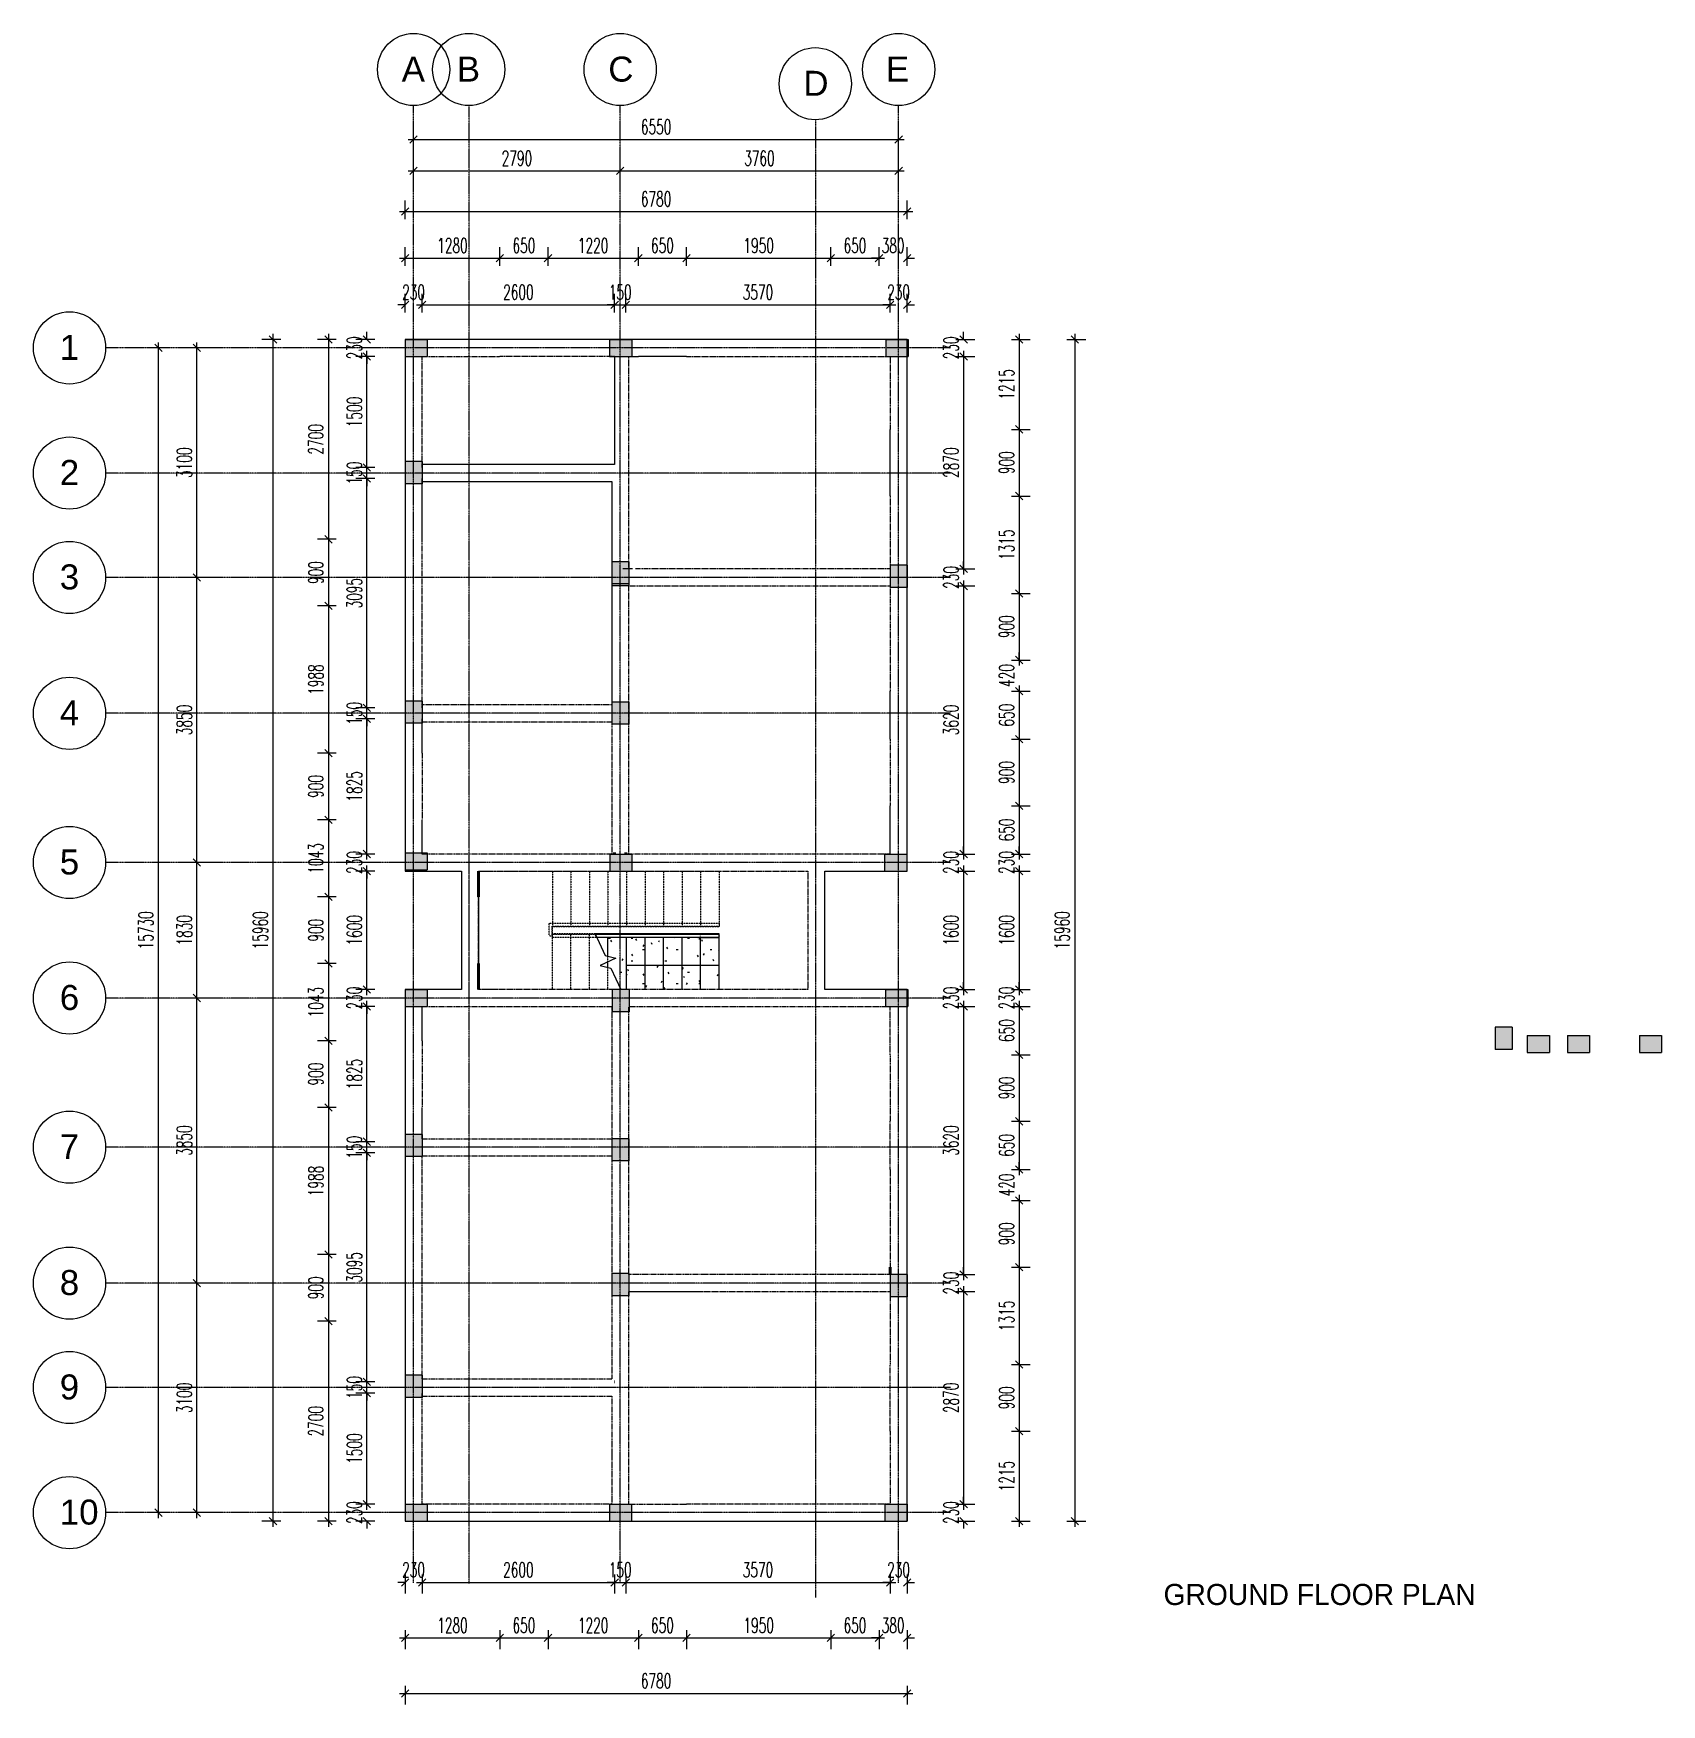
# Model space of a CAD drawing. Header units: millimetres. Extents: x 17995 to 39982, y -966 to 21603.
import ezdxf

# ---------------------------------------------------------------- set-up
doc = ezdxf.new("R2010")
doc.units = ezdxf.units.MM
for name, pattern in [('Grid Line', [22.225, 12.7, -3.175, 3.175, -3.175]), ('HIDDEN2', [18.75, 12.5, -6.25]), ('Overhead', [3.96875, 2.38125, -1.5875])]:
    doc.linetypes.add(name, pattern=pattern)
for name, color, linetype, lineweight in [('A-FLOR-HRAL', 11, 'Continuous', 9), ('A-WALL', 5, 'Continuous', 35), ('G-ANNO-TEXT', 231, 'Continuous', 9), ('S-GRID', 1, 'Continuous', 9), ('S-GRID-IDEN', 1, 'Continuous', 9), ('S-STRS', 31, 'Continuous', 0), ('S-STRS-ANNO', 31, 'Continuous', 0), ('S-STRS-MBND', 31, 'Overhead', 0), ('WALL', 5, 'Continuous', 35)]:
    doc.layers.add(name, color=color, linetype=linetype, lineweight=lineweight)
for name, color, linetype in [('Beam Line', 2, 'HIDDEN2'), ('Rebar Barmark', 8, 'Continuous'), ('UFA- COLUMNS', 5, 'Continuous')]:
    doc.layers.add(name, color=color, linetype=linetype)
doc.styles.add('Arial', font='arial.ttf', dxfattribs={"height": 300})
doc.styles.add('Panton-Trial Black', font='', dxfattribs={"height": 285})
doc.styles.add('RomanS', font='romans.shx', dxfattribs={"width": 0.6})
doc.styles.get('Panton-Trial Black').set_extended_font_data('Panton-Trial Black')
doc.dimstyles.new('SECTION', dxfattribs={"dimscale": 50, "dimtxt": 4, "dimasz": 2, "dimexe": 3, "dimexo": 1.5, "dimgap": 1.4, "dimtad": 1, "dimdec": 0, "dimdsep": 46, "dimtxsty": 'RomanS', "dimblk1": 'OBLIQUE', "dimblk2": 'OBLIQUE', "dimsah": 1, "dimcen": 0, "dimdle": 1.5, "dimclrd": 1, "dimclre": 1, "dimclrt": 2, "dimaunit": 1, "dimadec": 0, "dimazin": 0, "dimtfac": 1, "dimtdec": 0, "dimtix": 1, "dimtofl": 0, "dimtmove": 2, "dimatfit": 3, "dimldrblk": 'OBLIQUE', "dimfxl": 3, "dimtolj": 1, "dimarcsym": 0})
pattern_1 = [(0, (27437.42, 11212.5), (609.6, 152.4), [25.146, -432.054, 25.146, -432.054, -2438.4]), (0, (27437.42, 11212.5), (609.6, 152.4), [-914.4, 25.146, -889.254, 25.146, -432.054, -1066.8]), (0, (27437.42, 11212.5), (609.6, 152.4), [-2286, 25.146, -279.654, 25.146, -736.854]), (120, (27666.02, 11288.7), (-436.782, 451.729), [25.146, -432.054, 25.146, -432.054, -2438.4]), (120, (27666.02, 11288.7), (-436.782, 451.729), [-914.4, 25.146, -889.254, 25.146, -432.054, -1066.8]), (120, (27666.02, 11288.7), (-436.782, 451.729), [-2286, 25.146, -279.654, 25.146, -736.854]), (240, (27742.22, 11593.5), (-172.818, -604.129), [25.146, -432.054, 25.146, -432.054, -2438.4]), (240, (27742.22, 11593.5), (-172.818, -604.129), [-914.4, 25.146, -889.254, 25.146, -432.054, -1066.8]), (240, (27742.22, 11593.5), (-172.818, -604.129), [-2286, 25.146, -279.654, 25.146, -736.854])]

msp = doc.modelspace()

# ---------------------------------------------------------------- texts
at = {"layer": 'G-ANNO-TEXT', "color": 7, "insert": (33256.3, 663.5), "char_height": 285, "width": 4906.327, "attachment_point": 1, "style": 'Panton-Trial Black'}
msp.add_mtext('GROUND FLOOR PLAN', dxfattribs=at)
at = {"layer": 'S-GRID-IDEN', "char_height": 337.5, "attachment_point": 1, "style": 'Arial'}
for s, insert, width in [('A', (22967.7, 21290.2), 384.81), ('B', (23712.1, 21290.2), 384.81), ('C', (25757.7, 21290.2), 384.81), ('E', (29505.3, 21290.2), 414.873), ('D', (28392.1, 21098.3), 384.81), ('1', (18350.3, 17532.4), 318.671), ('2', (18350.3, 15842.4), 318.671), ('3', (18350.3, 14432.4), 318.671), ('4', (18350.3, 12597.4), 318.671), ('5', (18350.3, 10582.4), 318.671), ('6', (18350.3, 8752.4), 318.671), ('7', (18350.3, 6737.4), 318.671), ('8', (18350.3, 4902.4), 318.671), ('9', (18350.3, 3492.4), 318.671), ('10', (18350.3, 1802.4), 318.671)]:
    msp.add_mtext(s, dxfattribs=dict(at, insert=insert, width=width))

# ---------------------------------------------------------------- blocks, each defined once
blk = doc.blocks.new('Top Rail Type - Top Rail_Internal_-940151-01 - GFL Copy 1')
at = {"layer": 'A-FLOR-HRAL'}
for p, q in [((-183, -1777), (-472, -1777)), ((-434, -1799), (-434, -1795)), ((-472, -1817), (-183, -1817))]:
    blk.add_line(p, q, dxfattribs=at)
at = {"layer": 'A-FLOR-HRAL', "flags": 128}
blk.add_lwpolyline([(-183, -1795), (-183, -1797), (-183, -1799)], dxfattribs=at)
blk = doc.blocks.new('Top Rail Type - Top Rail_Internal_-V1-01 - GFL Copy 1')
at = {"layer": 'A-FLOR-HRAL', "linetype": 'Overhead'}
for p, q in [((-2479, -1626), (-183, -1626)), ((-2479, -1797), (-2479, -1626)), ((-2479, -1797), (-2439, -1797)), ((-2439, -1666), (-183, -1666)), ((-2439, -1797), (-2439, -1666)), ((-2433, -1817), (-2433, -1777)), ((-1856, -1777), (-2433, -1777)), ((-183, -1626), (-183, -1666)), ((-1837, -1817), (-2433, -1817))]:
    blk.add_line(p, q, dxfattribs=at)
at = {"layer": 'A-FLOR-HRAL'}
for p, q in [((-1856, -1777), (-1837, -1817)), ((-183, -1777), (-1856, -1777)), ((-183, -1817), (-183, -1777)), ((-183, -1817), (-1837, -1817))]:
    blk.add_line(p, q, dxfattribs=at)
blk = doc.blocks.new('Grid - M_Grid Head - Circle-45800-01 - GFL Copy 1')
at = {"layer": 'S-GRID-IDEN'}
blk.add_circle((0, 0), 6.5, dxfattribs=at)
blk = doc.blocks.new('_OBLIQUE')
at = {"color": 0, "linetype": 'ByBlock'}
blk.add_line((-0.5, -0.5), (0.5, 0.5), dxfattribs=at)
blk = doc.blocks.new('*D139')
at = {"layer": 'DefPoints', "color": 0, "transparency": 16777216}
for p in [(25919, 19747), (23129, 19567), (25919, 19567)]:
    blk.add_point(p, dxfattribs=at)
at = {"layer": 'Rebar Barmark', "color": 1, "lineweight": -2, "transparency": 16777216}
for p, q in [((23129, 19642), (23129, 19897)), ((25919, 19642), (25919, 19897)), ((23054, 19747), (25994, 19747))]:
    blk.add_line(p, q, dxfattribs=at)
at = {"layer": 'Rebar Barmark', "color": 1, "lineweight": -2, "transparency": 16777216, "xscale": 100, "yscale": 100, "zscale": 100, "rotation": 180}
blk.add_blockref('_OBLIQUE', (23129, 19747), dxfattribs=at)
at = {"layer": 'Rebar Barmark', "color": 1, "lineweight": -2, "transparency": 16777216, "xscale": 100, "yscale": 100, "zscale": 100}
blk.add_blockref('_OBLIQUE', (25919, 19747), dxfattribs=at)
at = {"layer": 'Rebar Barmark', "color": 2, "transparency": 16777216, "insert": (24524, 19917), "char_height": 200, "width": 109.23, "attachment_point": 5, "style": 'RomanS'}
blk.add_mtext('\\A1;2790', dxfattribs=at)
blk = doc.blocks.new('*D140')
at = {"layer": 'DefPoints', "color": 0, "transparency": 16777216}
for p in [(29679, 19747), (25919, 19567), (29679, 19567)]:
    blk.add_point(p, dxfattribs=at)
at = {"layer": 'Rebar Barmark', "color": 1, "lineweight": -2, "transparency": 16777216}
for p, q in [((25919, 19642), (25919, 19897)), ((29679, 19642), (29679, 19897)), ((25844, 19747), (29754, 19747))]:
    blk.add_line(p, q, dxfattribs=at)
at = {"layer": 'Rebar Barmark', "color": 1, "lineweight": -2, "transparency": 16777216, "xscale": 100, "yscale": 100, "zscale": 100, "rotation": 180}
blk.add_blockref('_OBLIQUE', (25919, 19747), dxfattribs=at)
at = {"layer": 'Rebar Barmark', "color": 1, "lineweight": -2, "transparency": 16777216, "xscale": 100, "yscale": 100, "zscale": 100}
blk.add_blockref('_OBLIQUE', (29679, 19747), dxfattribs=at)
at = {"layer": 'Rebar Barmark', "color": 2, "transparency": 16777216, "insert": (27799, 19917), "char_height": 200, "width": 109.23, "attachment_point": 5, "style": 'RomanS'}
blk.add_mtext('\\A1;3760', dxfattribs=at)
blk = doc.blocks.new('*D141')
at = {"layer": 'DefPoints', "color": 0, "transparency": 16777216}
for p in [(29679, 20172), (23129, 19992), (29679, 19992)]:
    blk.add_point(p, dxfattribs=at)
at = {"layer": 'Rebar Barmark', "color": 1, "lineweight": -2, "transparency": 16777216}
for p, q in [((23129, 20067), (23129, 20322)), ((29679, 20067), (29679, 20322)), ((23054, 20172), (29754, 20172))]:
    blk.add_line(p, q, dxfattribs=at)
at = {"layer": 'Rebar Barmark', "color": 1, "lineweight": -2, "transparency": 16777216, "xscale": 100, "yscale": 100, "zscale": 100, "rotation": 180}
blk.add_blockref('_OBLIQUE', (23129, 20172), dxfattribs=at)
at = {"layer": 'Rebar Barmark', "color": 1, "lineweight": -2, "transparency": 16777216, "xscale": 100, "yscale": 100, "zscale": 100}
blk.add_blockref('_OBLIQUE', (29679, 20172), dxfattribs=at)
at = {"layer": 'Rebar Barmark', "color": 2, "transparency": 16777216, "insert": (26404, 20342), "char_height": 200, "width": 109.23, "attachment_point": 5, "style": 'RomanS'}
blk.add_mtext('\\A1;6550', dxfattribs=at)
blk = doc.blocks.new('*D142')
at = {"layer": 'DefPoints', "color": 0, "transparency": 16777216}
for p in [(20203, 4726), (20383, 4726), (20383, 1626)]:
    blk.add_point(p, dxfattribs=at)
at = {"layer": 'Rebar Barmark', "color": 1, "lineweight": -2, "transparency": 16777216}
for p, q in [((20203, 1551), (20203, 4801)), ((20308, 4726), (20053, 4726)), ((20308, 1626), (20053, 1626))]:
    blk.add_line(p, q, dxfattribs=at)
at = {"layer": 'Rebar Barmark', "color": 1, "lineweight": -2, "transparency": 16777216, "xscale": 100, "yscale": 100, "zscale": 100}
for p, rotation in [((20203, 4726), 90), ((20203, 1626), 270)]:
    blk.add_blockref('_OBLIQUE', p, dxfattribs=dict(at, rotation=rotation))
at = {"layer": 'Rebar Barmark', "color": 2, "transparency": 16777216, "insert": (20033, 3176), "char_height": 200, "width": 109.23, "attachment_point": 5, "rotation": 90, "style": 'RomanS'}
blk.add_mtext('\\A1;3100', dxfattribs=at)
blk = doc.blocks.new('*D143')
at = {"layer": 'DefPoints', "color": 0, "transparency": 16777216}
for p in [(20203, 8576), (20383, 8576), (20383, 4726)]:
    blk.add_point(p, dxfattribs=at)
at = {"layer": 'Rebar Barmark', "color": 1, "lineweight": -2, "transparency": 16777216}
for p, q in [((20203, 4651), (20203, 8651)), ((20308, 8576), (20053, 8576)), ((20308, 4726), (20053, 4726))]:
    blk.add_line(p, q, dxfattribs=at)
at = {"layer": 'Rebar Barmark', "color": 1, "lineweight": -2, "transparency": 16777216, "xscale": 100, "yscale": 100, "zscale": 100}
for p, rotation in [((20203, 8576), 90), ((20203, 4726), 270)]:
    blk.add_blockref('_OBLIQUE', p, dxfattribs=dict(at, rotation=rotation))
at = {"layer": 'Rebar Barmark', "color": 2, "transparency": 16777216, "insert": (20033, 6651), "char_height": 200, "width": 109.23, "attachment_point": 5, "rotation": 90, "style": 'RomanS'}
blk.add_mtext('\\A1;3850', dxfattribs=at)
blk = doc.blocks.new('*D144')
at = {"layer": 'DefPoints', "color": 0, "transparency": 16777216}
for p in [(20203, 10406), (20383, 10406), (20383, 8576)]:
    blk.add_point(p, dxfattribs=at)
at = {"layer": 'Rebar Barmark', "color": 1, "lineweight": -2, "transparency": 16777216}
for p, q in [((20308, 10406), (20053, 10406)), ((20203, 8501), (20203, 10481)), ((20308, 8576), (20053, 8576))]:
    blk.add_line(p, q, dxfattribs=at)
at = {"layer": 'Rebar Barmark', "color": 1, "lineweight": -2, "transparency": 16777216, "xscale": 100, "yscale": 100, "zscale": 100}
for p, rotation in [((20203, 10406), 90), ((20203, 8576), 270)]:
    blk.add_blockref('_OBLIQUE', p, dxfattribs=dict(at, rotation=rotation))
at = {"layer": 'Rebar Barmark', "color": 2, "transparency": 16777216, "insert": (20033, 9491), "char_height": 200, "width": 109.23, "attachment_point": 5, "rotation": 90, "style": 'RomanS'}
blk.add_mtext('\\A1;1830', dxfattribs=at)
blk = doc.blocks.new('*D145')
at = {"layer": 'DefPoints', "color": 0, "transparency": 16777216}
for p in [(20203, 14256), (20383, 14256), (20383, 10406)]:
    blk.add_point(p, dxfattribs=at)
at = {"layer": 'Rebar Barmark', "color": 1, "lineweight": -2, "transparency": 16777216}
for p, q in [((20308, 14256), (20053, 14256)), ((20203, 10331), (20203, 14331)), ((20308, 10406), (20053, 10406))]:
    blk.add_line(p, q, dxfattribs=at)
at = {"layer": 'Rebar Barmark', "color": 1, "lineweight": -2, "transparency": 16777216, "xscale": 100, "yscale": 100, "zscale": 100}
for p, rotation in [((20203, 14256), 90), ((20203, 10406), 270)]:
    blk.add_blockref('_OBLIQUE', p, dxfattribs=dict(at, rotation=rotation))
at = {"layer": 'Rebar Barmark', "color": 2, "transparency": 16777216, "insert": (20033, 12331), "char_height": 200, "width": 109.23, "attachment_point": 5, "rotation": 90, "style": 'RomanS'}
blk.add_mtext('\\A1;3850', dxfattribs=at)
blk = doc.blocks.new('*D146')
at = {"layer": 'DefPoints', "color": 0, "transparency": 16777216}
for p in [(20203, 17356), (20383, 17356), (20383, 14256)]:
    blk.add_point(p, dxfattribs=at)
at = {"layer": 'Rebar Barmark', "color": 1, "lineweight": -2, "transparency": 16777216}
for p, q in [((20203, 14181), (20203, 17431)), ((20308, 17356), (20053, 17356)), ((20308, 14256), (20053, 14256))]:
    blk.add_line(p, q, dxfattribs=at)
at = {"layer": 'Rebar Barmark', "color": 1, "lineweight": -2, "transparency": 16777216, "xscale": 100, "yscale": 100, "zscale": 100}
for p, rotation in [((20203, 17356), 90), ((20203, 14256), 270)]:
    blk.add_blockref('_OBLIQUE', p, dxfattribs=dict(at, rotation=rotation))
at = {"layer": 'Rebar Barmark', "color": 2, "transparency": 16777216, "insert": (20033, 15806), "char_height": 200, "width": 109.23, "attachment_point": 5, "rotation": 90, "style": 'RomanS'}
blk.add_mtext('\\A1;3100', dxfattribs=at)
blk = doc.blocks.new('*D147')
at = {"layer": 'DefPoints', "color": 0, "transparency": 16777216}
for p in [(19683, 17356), (19863, 17356), (19863, 1626)]:
    blk.add_point(p, dxfattribs=at)
at = {"layer": 'Rebar Barmark', "color": 1, "lineweight": -2, "transparency": 16777216}
for p, q in [((19683, 1551), (19683, 17431)), ((19788, 17356), (19533, 17356)), ((19788, 1626), (19533, 1626))]:
    blk.add_line(p, q, dxfattribs=at)
at = {"layer": 'Rebar Barmark', "color": 1, "lineweight": -2, "transparency": 16777216, "xscale": 100, "yscale": 100, "zscale": 100}
for p, rotation in [((19683, 17356), 90), ((19683, 1626), 270)]:
    blk.add_blockref('_OBLIQUE', p, dxfattribs=dict(at, rotation=rotation))
at = {"layer": 'Rebar Barmark', "color": 2, "transparency": 16777216, "insert": (19513, 9491), "char_height": 200, "width": 136.54, "attachment_point": 5, "rotation": 90, "style": 'RomanS'}
blk.add_mtext('\\A1;15730', dxfattribs=at)
blk = doc.blocks.new('*D148')
at = {"layer": 'DefPoints', "color": 0, "transparency": 16777216}
for p in [(30377, 17471), (30377, 17241), (30557, 17241)]:
    blk.add_point(p, dxfattribs=at)
at = {"layer": 'Rebar Barmark', "color": 1, "lineweight": -2, "transparency": 16777216}
for p, q in [((30452, 17471), (30707, 17471)), ((30557, 17471), (30557, 17571)), ((30452, 17241), (30707, 17241)), ((30557, 17241), (30557, 17141))]:
    blk.add_line(p, q, dxfattribs=at)
at = {"layer": 'Rebar Barmark', "color": 1, "lineweight": -2, "transparency": 16777216, "xscale": 100, "yscale": 100, "zscale": 100}
for p, rotation in [((30557, 17471), 270), ((30557, 17241), 90)]:
    blk.add_blockref('_OBLIQUE', p, dxfattribs=dict(at, rotation=rotation))
at = {"layer": 'Rebar Barmark', "color": 2, "transparency": 16777216, "insert": (30387, 17356), "char_height": 200, "width": 73.73, "attachment_point": 5, "rotation": 90, "style": 'RomanS'}
blk.add_mtext('\\A1;230', dxfattribs=at)
blk = doc.blocks.new('*D149')
at = {"layer": 'DefPoints', "color": 0, "transparency": 16777216}
for p in [(30377, 17241), (30377, 14371), (30557, 14371)]:
    blk.add_point(p, dxfattribs=at)
at = {"layer": 'Rebar Barmark', "color": 1, "lineweight": -2, "transparency": 16777216}
for p, q in [((30452, 17241), (30707, 17241)), ((30557, 17316), (30557, 14296)), ((30452, 14371), (30707, 14371))]:
    blk.add_line(p, q, dxfattribs=at)
at = {"layer": 'Rebar Barmark', "color": 1, "lineweight": -2, "transparency": 16777216, "xscale": 100, "yscale": 100, "zscale": 100}
for p, rotation in [((30557, 17241), 90), ((30557, 14371), 270)]:
    blk.add_blockref('_OBLIQUE', p, dxfattribs=dict(at, rotation=rotation))
at = {"layer": 'Rebar Barmark', "color": 2, "transparency": 16777216, "insert": (30387, 15806), "char_height": 200, "width": 98.31, "attachment_point": 5, "rotation": 90, "style": 'RomanS'}
blk.add_mtext('\\A1;2870', dxfattribs=at)
blk = doc.blocks.new('*D150')
at = {"layer": 'DefPoints', "color": 0, "transparency": 16777216}
for p in [(30377, 14371), (30377, 14141), (30557, 14141)]:
    blk.add_point(p, dxfattribs=at)
at = {"layer": 'Rebar Barmark', "color": 1, "lineweight": -2, "transparency": 16777216}
for p, q in [((30557, 14371), (30557, 14471)), ((30452, 14371), (30707, 14371)), ((30452, 14141), (30707, 14141)), ((30557, 14141), (30557, 14041))]:
    blk.add_line(p, q, dxfattribs=at)
at = {"layer": 'Rebar Barmark', "color": 1, "lineweight": -2, "transparency": 16777216, "xscale": 100, "yscale": 100, "zscale": 100}
for p, rotation in [((30557, 14371), 270), ((30557, 14141), 90)]:
    blk.add_blockref('_OBLIQUE', p, dxfattribs=dict(at, rotation=rotation))
at = {"layer": 'Rebar Barmark', "color": 2, "transparency": 16777216, "insert": (30387, 14256), "char_height": 200, "width": 73.73, "attachment_point": 5, "rotation": 90, "style": 'RomanS'}
blk.add_mtext('\\A1;230', dxfattribs=at)
blk = doc.blocks.new('*D151')
at = {"layer": 'DefPoints', "color": 0, "transparency": 16777216}
for p in [(30377, 14141), (30377, 10521), (30557, 10521)]:
    blk.add_point(p, dxfattribs=at)
at = {"layer": 'Rebar Barmark', "color": 1, "lineweight": -2, "transparency": 16777216}
for p, q in [((30452, 14141), (30707, 14141)), ((30557, 14216), (30557, 10446)), ((30452, 10521), (30707, 10521))]:
    blk.add_line(p, q, dxfattribs=at)
at = {"layer": 'Rebar Barmark', "color": 1, "lineweight": -2, "transparency": 16777216, "xscale": 100, "yscale": 100, "zscale": 100}
for p, rotation in [((30557, 14141), 90), ((30557, 10521), 270)]:
    blk.add_blockref('_OBLIQUE', p, dxfattribs=dict(at, rotation=rotation))
at = {"layer": 'Rebar Barmark', "color": 2, "transparency": 16777216, "insert": (30387, 12331), "char_height": 200, "width": 98.31, "attachment_point": 5, "rotation": 90, "style": 'RomanS'}
blk.add_mtext('\\A1;3620', dxfattribs=at)
blk = doc.blocks.new('*D152')
at = {"layer": 'DefPoints', "color": 0, "transparency": 16777216}
for p in [(30377, 10521), (30377, 10291), (30557, 10291)]:
    blk.add_point(p, dxfattribs=at)
at = {"layer": 'Rebar Barmark', "color": 1, "lineweight": -2, "transparency": 16777216}
for p, q in [((30557, 10521), (30557, 10621)), ((30452, 10521), (30707, 10521)), ((30452, 10291), (30707, 10291)), ((30557, 10291), (30557, 10191))]:
    blk.add_line(p, q, dxfattribs=at)
at = {"layer": 'Rebar Barmark', "color": 1, "lineweight": -2, "transparency": 16777216, "xscale": 100, "yscale": 100, "zscale": 100}
for p, rotation in [((30557, 10521), 270), ((30557, 10291), 90)]:
    blk.add_blockref('_OBLIQUE', p, dxfattribs=dict(at, rotation=rotation))
at = {"layer": 'Rebar Barmark', "color": 2, "transparency": 16777216, "insert": (30387, 10406), "char_height": 200, "width": 73.73, "attachment_point": 5, "rotation": 90, "style": 'RomanS'}
blk.add_mtext('\\A1;230', dxfattribs=at)
blk = doc.blocks.new('*D153')
at = {"layer": 'DefPoints', "color": 0, "transparency": 16777216}
for p in [(30377, 10291), (30377, 8691), (30557, 8691)]:
    blk.add_point(p, dxfattribs=at)
at = {"layer": 'Rebar Barmark', "color": 1, "lineweight": -2, "transparency": 16777216}
for p, q in [((30452, 10291), (30707, 10291)), ((30557, 10366), (30557, 8616)), ((30452, 8691), (30707, 8691))]:
    blk.add_line(p, q, dxfattribs=at)
at = {"layer": 'Rebar Barmark', "color": 1, "lineweight": -2, "transparency": 16777216, "xscale": 100, "yscale": 100, "zscale": 100}
for p, rotation in [((30557, 10291), 90), ((30557, 8691), 270)]:
    blk.add_blockref('_OBLIQUE', p, dxfattribs=dict(at, rotation=rotation))
at = {"layer": 'Rebar Barmark', "color": 2, "transparency": 16777216, "insert": (30387, 9491), "char_height": 200, "width": 98.31, "attachment_point": 5, "rotation": 90, "style": 'RomanS'}
blk.add_mtext('\\A1;1600', dxfattribs=at)
blk = doc.blocks.new('*D154')
at = {"layer": 'DefPoints', "color": 0, "transparency": 16777216}
for p in [(30377, 8691), (30377, 8461), (30557, 8461)]:
    blk.add_point(p, dxfattribs=at)
at = {"layer": 'Rebar Barmark', "color": 1, "lineweight": -2, "transparency": 16777216}
for p, q in [((30452, 8691), (30707, 8691)), ((30557, 8691), (30557, 8791)), ((30452, 8461), (30707, 8461)), ((30557, 8461), (30557, 8361))]:
    blk.add_line(p, q, dxfattribs=at)
at = {"layer": 'Rebar Barmark', "color": 1, "lineweight": -2, "transparency": 16777216, "xscale": 100, "yscale": 100, "zscale": 100}
for p, rotation in [((30557, 8691), 270), ((30557, 8461), 90)]:
    blk.add_blockref('_OBLIQUE', p, dxfattribs=dict(at, rotation=rotation))
at = {"layer": 'Rebar Barmark', "color": 2, "transparency": 16777216, "insert": (30387, 8576), "char_height": 200, "width": 73.73, "attachment_point": 5, "rotation": 90, "style": 'RomanS'}
blk.add_mtext('\\A1;230', dxfattribs=at)
blk = doc.blocks.new('*D155')
at = {"layer": 'DefPoints', "color": 0, "transparency": 16777216}
for p in [(30377, 8461), (30377, 4841), (30557, 4841)]:
    blk.add_point(p, dxfattribs=at)
at = {"layer": 'Rebar Barmark', "color": 1, "lineweight": -2, "transparency": 16777216}
for p, q in [((30452, 8461), (30707, 8461)), ((30557, 8536), (30557, 4766)), ((30452, 4841), (30707, 4841))]:
    blk.add_line(p, q, dxfattribs=at)
at = {"layer": 'Rebar Barmark', "color": 1, "lineweight": -2, "transparency": 16777216, "xscale": 100, "yscale": 100, "zscale": 100}
for p, rotation in [((30557, 8461), 90), ((30557, 4841), 270)]:
    blk.add_blockref('_OBLIQUE', p, dxfattribs=dict(at, rotation=rotation))
at = {"layer": 'Rebar Barmark', "color": 2, "transparency": 16777216, "insert": (30387, 6651), "char_height": 200, "width": 98.31, "attachment_point": 5, "rotation": 90, "style": 'RomanS'}
blk.add_mtext('\\A1;3620', dxfattribs=at)
blk = doc.blocks.new('*D156')
at = {"layer": 'DefPoints', "color": 0, "transparency": 16777216}
for p in [(30377, 4841), (30377, 4611), (30557, 4611)]:
    blk.add_point(p, dxfattribs=at)
at = {"layer": 'Rebar Barmark', "color": 1, "lineweight": -2, "transparency": 16777216}
for p, q in [((30452, 4841), (30707, 4841)), ((30557, 4841), (30557, 4941)), ((30452, 4611), (30707, 4611)), ((30557, 4611), (30557, 4511))]:
    blk.add_line(p, q, dxfattribs=at)
at = {"layer": 'Rebar Barmark', "color": 1, "lineweight": -2, "transparency": 16777216, "xscale": 100, "yscale": 100, "zscale": 100}
for p, rotation in [((30557, 4841), 270), ((30557, 4611), 90)]:
    blk.add_blockref('_OBLIQUE', p, dxfattribs=dict(at, rotation=rotation))
at = {"layer": 'Rebar Barmark', "color": 2, "transparency": 16777216, "insert": (30387, 4726), "char_height": 200, "width": 73.73, "attachment_point": 5, "rotation": 90, "style": 'RomanS'}
blk.add_mtext('\\A1;230', dxfattribs=at)
blk = doc.blocks.new('*D157')
at = {"layer": 'DefPoints', "color": 0, "transparency": 16777216}
for p in [(30377, 4611), (30377, 1741), (30557, 1741)]:
    blk.add_point(p, dxfattribs=at)
at = {"layer": 'Rebar Barmark', "color": 1, "lineweight": -2, "transparency": 16777216}
for p, q in [((30452, 4611), (30707, 4611)), ((30557, 4686), (30557, 1666)), ((30452, 1741), (30707, 1741))]:
    blk.add_line(p, q, dxfattribs=at)
at = {"layer": 'Rebar Barmark', "color": 1, "lineweight": -2, "transparency": 16777216, "xscale": 100, "yscale": 100, "zscale": 100}
for p, rotation in [((30557, 4611), 90), ((30557, 1741), 270)]:
    blk.add_blockref('_OBLIQUE', p, dxfattribs=dict(at, rotation=rotation))
at = {"layer": 'Rebar Barmark', "color": 2, "transparency": 16777216, "insert": (30387, 3176), "char_height": 200, "width": 98.31, "attachment_point": 5, "rotation": 90, "style": 'RomanS'}
blk.add_mtext('\\A1;2870', dxfattribs=at)
blk = doc.blocks.new('*D158')
at = {"layer": 'DefPoints', "color": 0, "transparency": 16777216}
for p in [(30377, 1741), (30377, 1511), (30557, 1511)]:
    blk.add_point(p, dxfattribs=at)
at = {"layer": 'Rebar Barmark', "color": 1, "lineweight": -2, "transparency": 16777216}
for p, q in [((30557, 1741), (30557, 1841)), ((30452, 1741), (30707, 1741)), ((30452, 1511), (30707, 1511)), ((30557, 1511), (30557, 1411))]:
    blk.add_line(p, q, dxfattribs=at)
at = {"layer": 'Rebar Barmark', "color": 1, "lineweight": -2, "transparency": 16777216, "xscale": 100, "yscale": 100, "zscale": 100}
for p, rotation in [((30557, 1741), 270), ((30557, 1511), 90)]:
    blk.add_blockref('_OBLIQUE', p, dxfattribs=dict(at, rotation=rotation))
at = {"layer": 'Rebar Barmark', "color": 2, "transparency": 16777216, "insert": (30387, 1626), "char_height": 200, "width": 73.73, "attachment_point": 5, "rotation": 90, "style": 'RomanS'}
blk.add_mtext('\\A1;230', dxfattribs=at)
blk = doc.blocks.new('*D159')
at = {"layer": 'DefPoints', "color": 0, "transparency": 16777216}
for p in [(31877, 17471), (31877, 1511), (32057, 1511)]:
    blk.add_point(p, dxfattribs=at)
at = {"layer": 'Rebar Barmark', "color": 1, "lineweight": -2, "transparency": 16777216}
for p, q in [((31952, 17471), (32207, 17471)), ((32057, 17546), (32057, 1436)), ((31952, 1511), (32207, 1511))]:
    blk.add_line(p, q, dxfattribs=at)
at = {"layer": 'Rebar Barmark', "color": 1, "lineweight": -2, "transparency": 16777216, "xscale": 100, "yscale": 100, "zscale": 100}
for p, rotation in [((32057, 17471), 90), ((32057, 1511), 270)]:
    blk.add_blockref('_OBLIQUE', p, dxfattribs=dict(at, rotation=rotation))
at = {"layer": 'Rebar Barmark', "color": 2, "transparency": 16777216, "insert": (31887, 9491), "char_height": 200, "width": 122.88, "attachment_point": 5, "rotation": 90, "style": 'RomanS'}
blk.add_mtext('\\A1;15960', dxfattribs=at)
blk = doc.blocks.new('*D160')
at = {"layer": 'DefPoints', "color": 0, "transparency": 16777216}
for p in [(23014, 864), (23244, 864), (23244, 684)]:
    blk.add_point(p, dxfattribs=at)
at = {"layer": 'Rebar Barmark', "color": 1, "lineweight": -2, "transparency": 16777216}
for p, q in [((23014, 684), (22914, 684)), ((23014, 789), (23014, 534)), ((23244, 789), (23244, 534)), ((23244, 684), (23344, 684))]:
    blk.add_line(p, q, dxfattribs=at)
at = {"layer": 'Rebar Barmark', "color": 1, "lineweight": -2, "transparency": 16777216, "xscale": 100, "yscale": 100, "zscale": 100}
blk.add_blockref('_OBLIQUE', (23014, 684), dxfattribs=at)
at = {"layer": 'Rebar Barmark', "color": 1, "lineweight": -2, "transparency": 16777216, "xscale": 100, "yscale": 100, "zscale": 100, "rotation": 180}
blk.add_blockref('_OBLIQUE', (23244, 684), dxfattribs=at)
at = {"layer": 'Rebar Barmark', "color": 2, "transparency": 16777216, "insert": (23129, 854), "char_height": 200, "width": 73.73, "attachment_point": 5, "style": 'RomanS'}
blk.add_mtext('\\A1;230', dxfattribs=at)
blk = doc.blocks.new('*D161')
at = {"layer": 'DefPoints', "color": 0, "transparency": 16777216}
for p in [(23244, 864), (25844, 864), (25844, 684)]:
    blk.add_point(p, dxfattribs=at)
at = {"layer": 'Rebar Barmark', "color": 1, "lineweight": -2, "transparency": 16777216}
for p, q in [((23169, 684), (25919, 684)), ((23244, 789), (23244, 534)), ((25844, 789), (25844, 534))]:
    blk.add_line(p, q, dxfattribs=at)
at = {"layer": 'Rebar Barmark', "color": 1, "lineweight": -2, "transparency": 16777216, "xscale": 100, "yscale": 100, "zscale": 100, "rotation": 180}
blk.add_blockref('_OBLIQUE', (23244, 684), dxfattribs=at)
at = {"layer": 'Rebar Barmark', "color": 1, "lineweight": -2, "transparency": 16777216, "xscale": 100, "yscale": 100, "zscale": 100}
blk.add_blockref('_OBLIQUE', (25844, 684), dxfattribs=at)
at = {"layer": 'Rebar Barmark', "color": 2, "transparency": 16777216, "insert": (24544, 854), "char_height": 200, "width": 98.31, "attachment_point": 5, "style": 'RomanS'}
blk.add_mtext('\\A1;2600', dxfattribs=at)
blk = doc.blocks.new('*D162')
at = {"layer": 'DefPoints', "color": 0, "transparency": 16777216}
for p in [(25844, 864), (25994, 864), (25994, 684)]:
    blk.add_point(p, dxfattribs=at)
at = {"layer": 'Rebar Barmark', "color": 1, "lineweight": -2, "transparency": 16777216}
for p, q in [((25844, 684), (25744, 684)), ((25844, 789), (25844, 534)), ((25994, 789), (25994, 534)), ((25994, 684), (26094, 684))]:
    blk.add_line(p, q, dxfattribs=at)
at = {"layer": 'Rebar Barmark', "color": 1, "lineweight": -2, "transparency": 16777216, "xscale": 100, "yscale": 100, "zscale": 100}
blk.add_blockref('_OBLIQUE', (25844, 684), dxfattribs=at)
at = {"layer": 'Rebar Barmark', "color": 1, "lineweight": -2, "transparency": 16777216, "xscale": 100, "yscale": 100, "zscale": 100, "rotation": 180}
blk.add_blockref('_OBLIQUE', (25994, 684), dxfattribs=at)
at = {"layer": 'Rebar Barmark', "color": 2, "transparency": 16777216, "insert": (25919, 854), "char_height": 200, "width": 73.73, "attachment_point": 5, "style": 'RomanS'}
blk.add_mtext('\\A1;150', dxfattribs=at)
blk = doc.blocks.new('*D163')
at = {"layer": 'DefPoints', "color": 0, "transparency": 16777216}
for p in [(25994, 864), (29564, 864), (29564, 684)]:
    blk.add_point(p, dxfattribs=at)
at = {"layer": 'Rebar Barmark', "color": 1, "lineweight": -2, "transparency": 16777216}
for p, q in [((25919, 684), (29639, 684)), ((25994, 789), (25994, 534)), ((29564, 789), (29564, 534))]:
    blk.add_line(p, q, dxfattribs=at)
at = {"layer": 'Rebar Barmark', "color": 1, "lineweight": -2, "transparency": 16777216, "xscale": 100, "yscale": 100, "zscale": 100, "rotation": 180}
blk.add_blockref('_OBLIQUE', (25994, 684), dxfattribs=at)
at = {"layer": 'Rebar Barmark', "color": 1, "lineweight": -2, "transparency": 16777216, "xscale": 100, "yscale": 100, "zscale": 100}
blk.add_blockref('_OBLIQUE', (29564, 684), dxfattribs=at)
at = {"layer": 'Rebar Barmark', "color": 2, "transparency": 16777216, "insert": (27779, 854), "char_height": 200, "width": 98.31, "attachment_point": 5, "style": 'RomanS'}
blk.add_mtext('\\A1;3570', dxfattribs=at)
blk = doc.blocks.new('*D164')
at = {"layer": 'DefPoints', "color": 0, "transparency": 16777216}
for p in [(29564, 864), (29794, 864), (29794, 684)]:
    blk.add_point(p, dxfattribs=at)
at = {"layer": 'Rebar Barmark', "color": 1, "lineweight": -2, "transparency": 16777216}
for p, q in [((29564, 684), (29464, 684)), ((29564, 789), (29564, 534)), ((29794, 789), (29794, 534)), ((29794, 684), (29894, 684))]:
    blk.add_line(p, q, dxfattribs=at)
at = {"layer": 'Rebar Barmark', "color": 1, "lineweight": -2, "transparency": 16777216, "xscale": 100, "yscale": 100, "zscale": 100}
blk.add_blockref('_OBLIQUE', (29564, 684), dxfattribs=at)
at = {"layer": 'Rebar Barmark', "color": 1, "lineweight": -2, "transparency": 16777216, "xscale": 100, "yscale": 100, "zscale": 100, "rotation": 180}
blk.add_blockref('_OBLIQUE', (29794, 684), dxfattribs=at)
at = {"layer": 'Rebar Barmark', "color": 2, "transparency": 16777216, "insert": (29679, 854), "char_height": 200, "width": 73.73, "attachment_point": 5, "style": 'RomanS'}
blk.add_mtext('\\A1;230', dxfattribs=at)
blk = doc.blocks.new('*D165')
at = {"layer": 'DefPoints', "color": 0, "transparency": 16777216}
for p in [(23014, 114), (24294, 114), (24294, -66)]:
    blk.add_point(p, dxfattribs=at)
at = {"layer": 'Rebar Barmark', "color": 1, "lineweight": -2, "transparency": 16777216}
for p, q in [((23014, 39), (23014, -216)), ((24294, 39), (24294, -216)), ((22939, -66), (24369, -66))]:
    blk.add_line(p, q, dxfattribs=at)
at = {"layer": 'Rebar Barmark', "color": 1, "lineweight": -2, "transparency": 16777216, "xscale": 100, "yscale": 100, "zscale": 100, "rotation": 180}
blk.add_blockref('_OBLIQUE', (23014, -66), dxfattribs=at)
at = {"layer": 'Rebar Barmark', "color": 1, "lineweight": -2, "transparency": 16777216, "xscale": 100, "yscale": 100, "zscale": 100}
blk.add_blockref('_OBLIQUE', (24294, -66), dxfattribs=at)
at = {"layer": 'Rebar Barmark', "color": 2, "transparency": 16777216, "insert": (23654, 104), "char_height": 200, "width": 98.31, "attachment_point": 5, "style": 'RomanS'}
blk.add_mtext('\\A1;1280', dxfattribs=at)
blk = doc.blocks.new('*D166')
at = {"layer": 'DefPoints', "color": 0, "transparency": 16777216}
for p in [(24294, 114), (24944, 114), (24944, -66)]:
    blk.add_point(p, dxfattribs=at)
at = {"layer": 'Rebar Barmark', "color": 1, "lineweight": -2, "transparency": 16777216}
for p, q in [((24294, 39), (24294, -216)), ((24944, 39), (24944, -216)), ((24219, -66), (25019, -66))]:
    blk.add_line(p, q, dxfattribs=at)
at = {"layer": 'Rebar Barmark', "color": 1, "lineweight": -2, "transparency": 16777216, "xscale": 100, "yscale": 100, "zscale": 100, "rotation": 180}
blk.add_blockref('_OBLIQUE', (24294, -66), dxfattribs=at)
at = {"layer": 'Rebar Barmark', "color": 1, "lineweight": -2, "transparency": 16777216, "xscale": 100, "yscale": 100, "zscale": 100}
blk.add_blockref('_OBLIQUE', (24944, -66), dxfattribs=at)
at = {"layer": 'Rebar Barmark', "color": 2, "transparency": 16777216, "insert": (24619, 104), "char_height": 200, "width": 73.73, "attachment_point": 5, "style": 'RomanS'}
blk.add_mtext('\\A1;650', dxfattribs=at)
blk = doc.blocks.new('*D167')
at = {"layer": 'DefPoints', "color": 0, "transparency": 16777216}
for p in [(24944, 114), (26164, 114), (26164, -66)]:
    blk.add_point(p, dxfattribs=at)
at = {"layer": 'Rebar Barmark', "color": 1, "lineweight": -2, "transparency": 16777216}
for p, q in [((24944, 39), (24944, -216)), ((26164, 39), (26164, -216)), ((24869, -66), (26239, -66))]:
    blk.add_line(p, q, dxfattribs=at)
at = {"layer": 'Rebar Barmark', "color": 1, "lineweight": -2, "transparency": 16777216, "xscale": 100, "yscale": 100, "zscale": 100, "rotation": 180}
blk.add_blockref('_OBLIQUE', (24944, -66), dxfattribs=at)
at = {"layer": 'Rebar Barmark', "color": 1, "lineweight": -2, "transparency": 16777216, "xscale": 100, "yscale": 100, "zscale": 100}
blk.add_blockref('_OBLIQUE', (26164, -66), dxfattribs=at)
at = {"layer": 'Rebar Barmark', "color": 2, "transparency": 16777216, "insert": (25554, 104), "char_height": 200, "width": 98.31, "attachment_point": 5, "style": 'RomanS'}
blk.add_mtext('\\A1;1220', dxfattribs=at)
blk = doc.blocks.new('*D168')
at = {"layer": 'DefPoints', "color": 0, "transparency": 16777216}
for p in [(26164, 114), (26814, 114), (26814, -66)]:
    blk.add_point(p, dxfattribs=at)
at = {"layer": 'Rebar Barmark', "color": 1, "lineweight": -2, "transparency": 16777216}
for p, q in [((26164, 39), (26164, -216)), ((26814, 39), (26814, -216)), ((26089, -66), (26889, -66))]:
    blk.add_line(p, q, dxfattribs=at)
at = {"layer": 'Rebar Barmark', "color": 1, "lineweight": -2, "transparency": 16777216, "xscale": 100, "yscale": 100, "zscale": 100, "rotation": 180}
blk.add_blockref('_OBLIQUE', (26164, -66), dxfattribs=at)
at = {"layer": 'Rebar Barmark', "color": 1, "lineweight": -2, "transparency": 16777216, "xscale": 100, "yscale": 100, "zscale": 100}
blk.add_blockref('_OBLIQUE', (26814, -66), dxfattribs=at)
at = {"layer": 'Rebar Barmark', "color": 2, "transparency": 16777216, "insert": (26489, 104), "char_height": 200, "width": 73.73, "attachment_point": 5, "style": 'RomanS'}
blk.add_mtext('\\A1;650', dxfattribs=at)
blk = doc.blocks.new('*D169')
at = {"layer": 'DefPoints', "color": 0, "transparency": 16777216}
for p in [(26814, 114), (28764, 114), (28764, -66)]:
    blk.add_point(p, dxfattribs=at)
at = {"layer": 'Rebar Barmark', "color": 1, "lineweight": -2, "transparency": 16777216}
for p, q in [((26814, 39), (26814, -216)), ((28764, 39), (28764, -216)), ((26739, -66), (28839, -66))]:
    blk.add_line(p, q, dxfattribs=at)
at = {"layer": 'Rebar Barmark', "color": 1, "lineweight": -2, "transparency": 16777216, "xscale": 100, "yscale": 100, "zscale": 100, "rotation": 180}
blk.add_blockref('_OBLIQUE', (26814, -66), dxfattribs=at)
at = {"layer": 'Rebar Barmark', "color": 1, "lineweight": -2, "transparency": 16777216, "xscale": 100, "yscale": 100, "zscale": 100}
blk.add_blockref('_OBLIQUE', (28764, -66), dxfattribs=at)
at = {"layer": 'Rebar Barmark', "color": 2, "transparency": 16777216, "insert": (27789, 104), "char_height": 200, "width": 98.31, "attachment_point": 5, "style": 'RomanS'}
blk.add_mtext('\\A1;1950', dxfattribs=at)
blk = doc.blocks.new('*D170')
at = {"layer": 'DefPoints', "color": 0, "transparency": 16777216}
for p in [(28764, 114), (29414, 114), (29414, -66)]:
    blk.add_point(p, dxfattribs=at)
at = {"layer": 'Rebar Barmark', "color": 1, "lineweight": -2, "transparency": 16777216}
for p, q in [((28764, 39), (28764, -216)), ((29414, 39), (29414, -216)), ((28689, -66), (29489, -66))]:
    blk.add_line(p, q, dxfattribs=at)
at = {"layer": 'Rebar Barmark', "color": 1, "lineweight": -2, "transparency": 16777216, "xscale": 100, "yscale": 100, "zscale": 100, "rotation": 180}
blk.add_blockref('_OBLIQUE', (28764, -66), dxfattribs=at)
at = {"layer": 'Rebar Barmark', "color": 1, "lineweight": -2, "transparency": 16777216, "xscale": 100, "yscale": 100, "zscale": 100}
blk.add_blockref('_OBLIQUE', (29414, -66), dxfattribs=at)
at = {"layer": 'Rebar Barmark', "color": 2, "transparency": 16777216, "insert": (29089, 104), "char_height": 200, "width": 73.73, "attachment_point": 5, "style": 'RomanS'}
blk.add_mtext('\\A1;650', dxfattribs=at)
blk = doc.blocks.new('*D171')
at = {"layer": 'DefPoints', "color": 0, "transparency": 16777216}
for p in [(29414, 114), (29794, 114), (29794, -66)]:
    blk.add_point(p, dxfattribs=at)
at = {"layer": 'Rebar Barmark', "color": 1, "lineweight": -2, "transparency": 16777216}
for p, q in [((29414, 39), (29414, -216)), ((29794, 39), (29794, -216)), ((29414, -66), (29314, -66)), ((29794, -66), (29894, -66))]:
    blk.add_line(p, q, dxfattribs=at)
at = {"layer": 'Rebar Barmark', "color": 1, "lineweight": -2, "transparency": 16777216, "xscale": 100, "yscale": 100, "zscale": 100}
blk.add_blockref('_OBLIQUE', (29414, -66), dxfattribs=at)
at = {"layer": 'Rebar Barmark', "color": 1, "lineweight": -2, "transparency": 16777216, "xscale": 100, "yscale": 100, "zscale": 100, "rotation": 180}
blk.add_blockref('_OBLIQUE', (29794, -66), dxfattribs=at)
at = {"layer": 'Rebar Barmark', "color": 2, "transparency": 16777216, "insert": (29604, 104), "char_height": 200, "width": 73.73, "attachment_point": 5, "style": 'RomanS'}
blk.add_mtext('\\A1;380', dxfattribs=at)
blk = doc.blocks.new('*D172')
at = {"layer": 'DefPoints', "color": 0, "transparency": 16777216}
for p in [(23014, -636), (29794, -636), (29794, -816)]:
    blk.add_point(p, dxfattribs=at)
at = {"layer": 'Rebar Barmark', "color": 1, "lineweight": -2, "transparency": 16777216}
for p, q in [((22939, -816), (29869, -816)), ((23014, -711), (23014, -966)), ((29794, -711), (29794, -966))]:
    blk.add_line(p, q, dxfattribs=at)
at = {"layer": 'Rebar Barmark', "color": 1, "lineweight": -2, "transparency": 16777216, "xscale": 100, "yscale": 100, "zscale": 100, "rotation": 180}
blk.add_blockref('_OBLIQUE', (23014, -816), dxfattribs=at)
at = {"layer": 'Rebar Barmark', "color": 1, "lineweight": -2, "transparency": 16777216, "xscale": 100, "yscale": 100, "zscale": 100}
blk.add_blockref('_OBLIQUE', (29794, -816), dxfattribs=at)
at = {"layer": 'Rebar Barmark', "color": 2, "transparency": 16777216, "insert": (26404, -646), "char_height": 200, "width": 98.31, "attachment_point": 5, "style": 'RomanS'}
blk.add_mtext('\\A1;6780', dxfattribs=at)
blk = doc.blocks.new('*D173')
at = {"layer": 'DefPoints', "color": 0, "transparency": 16777216}
for p in [(22499, 1741), (22679, 1741), (22679, 1511)]:
    blk.add_point(p, dxfattribs=at)
at = {"layer": 'Rebar Barmark', "color": 1, "lineweight": -2, "transparency": 16777216}
for p, q in [((22499, 1741), (22499, 1841)), ((22604, 1741), (22349, 1741)), ((22604, 1511), (22349, 1511)), ((22499, 1511), (22499, 1411))]:
    blk.add_line(p, q, dxfattribs=at)
at = {"layer": 'Rebar Barmark', "color": 1, "lineweight": -2, "transparency": 16777216, "xscale": 100, "yscale": 100, "zscale": 100}
for p, rotation in [((22499, 1741), 270), ((22499, 1511), 90)]:
    blk.add_blockref('_OBLIQUE', p, dxfattribs=dict(at, rotation=rotation))
at = {"layer": 'Rebar Barmark', "color": 2, "transparency": 16777216, "insert": (22329, 1626), "char_height": 200, "width": 73.73, "attachment_point": 5, "rotation": 90, "style": 'RomanS'}
blk.add_mtext('\\A1;230', dxfattribs=at)
blk = doc.blocks.new('*D174')
at = {"layer": 'DefPoints', "color": 0, "transparency": 16777216}
for p in [(22499, 3241), (22679, 3241), (22679, 1741)]:
    blk.add_point(p, dxfattribs=at)
at = {"layer": 'Rebar Barmark', "color": 1, "lineweight": -2, "transparency": 16777216}
for p, q in [((22604, 3241), (22349, 3241)), ((22499, 1666), (22499, 3316)), ((22604, 1741), (22349, 1741))]:
    blk.add_line(p, q, dxfattribs=at)
at = {"layer": 'Rebar Barmark', "color": 1, "lineweight": -2, "transparency": 16777216, "xscale": 100, "yscale": 100, "zscale": 100}
for p, rotation in [((22499, 3241), 90), ((22499, 1741), 270)]:
    blk.add_blockref('_OBLIQUE', p, dxfattribs=dict(at, rotation=rotation))
at = {"layer": 'Rebar Barmark', "color": 2, "transparency": 16777216, "insert": (22329, 2491), "char_height": 200, "width": 98.31, "attachment_point": 5, "rotation": 90, "style": 'RomanS'}
blk.add_mtext('\\A1;1500', dxfattribs=at)
blk = doc.blocks.new('*D175')
at = {"layer": 'DefPoints', "color": 0, "transparency": 16777216}
for p in [(22499, 3391), (22679, 3391), (22679, 3241)]:
    blk.add_point(p, dxfattribs=at)
at = {"layer": 'Rebar Barmark', "color": 1, "lineweight": -2, "transparency": 16777216}
for p, q in [((22604, 3391), (22349, 3391)), ((22499, 3391), (22499, 3491)), ((22604, 3241), (22349, 3241)), ((22499, 3241), (22499, 3141))]:
    blk.add_line(p, q, dxfattribs=at)
at = {"layer": 'Rebar Barmark', "color": 1, "lineweight": -2, "transparency": 16777216, "xscale": 100, "yscale": 100, "zscale": 100}
for p, rotation in [((22499, 3391), 270), ((22499, 3241), 90)]:
    blk.add_blockref('_OBLIQUE', p, dxfattribs=dict(at, rotation=rotation))
at = {"layer": 'Rebar Barmark', "color": 2, "transparency": 16777216, "insert": (22329, 3316), "char_height": 200, "width": 73.73, "attachment_point": 5, "rotation": 90, "style": 'RomanS'}
blk.add_mtext('\\A1;150', dxfattribs=at)
blk = doc.blocks.new('*D176')
at = {"layer": 'DefPoints', "color": 0, "transparency": 16777216}
for p in [(22499, 6486), (22679, 6486), (22679, 3391)]:
    blk.add_point(p, dxfattribs=at)
at = {"layer": 'Rebar Barmark', "color": 1, "lineweight": -2, "transparency": 16777216}
for p, q in [((22499, 3316), (22499, 6561)), ((22604, 6486), (22349, 6486)), ((22604, 3391), (22349, 3391))]:
    blk.add_line(p, q, dxfattribs=at)
at = {"layer": 'Rebar Barmark', "color": 1, "lineweight": -2, "transparency": 16777216, "xscale": 100, "yscale": 100, "zscale": 100}
for p, rotation in [((22499, 6486), 90), ((22499, 3391), 270)]:
    blk.add_blockref('_OBLIQUE', p, dxfattribs=dict(at, rotation=rotation))
at = {"layer": 'Rebar Barmark', "color": 2, "transparency": 16777216, "insert": (22329, 4939), "char_height": 200, "width": 98.31, "attachment_point": 5, "rotation": 90, "style": 'RomanS'}
blk.add_mtext('\\A1;3095', dxfattribs=at)
blk = doc.blocks.new('*D177')
at = {"layer": 'DefPoints', "color": 0, "transparency": 16777216}
for p in [(22499, 6636), (22679, 6636), (22679, 6486)]:
    blk.add_point(p, dxfattribs=at)
at = {"layer": 'Rebar Barmark', "color": 1, "lineweight": -2, "transparency": 16777216}
for p, q in [((22604, 6636), (22349, 6636)), ((22499, 6636), (22499, 6736)), ((22604, 6486), (22349, 6486)), ((22499, 6486), (22499, 6386))]:
    blk.add_line(p, q, dxfattribs=at)
at = {"layer": 'Rebar Barmark', "color": 1, "lineweight": -2, "transparency": 16777216, "xscale": 100, "yscale": 100, "zscale": 100}
for p, rotation in [((22499, 6636), 270), ((22499, 6486), 90)]:
    blk.add_blockref('_OBLIQUE', p, dxfattribs=dict(at, rotation=rotation))
at = {"layer": 'Rebar Barmark', "color": 2, "transparency": 16777216, "insert": (22329, 6561), "char_height": 200, "width": 73.73, "attachment_point": 5, "rotation": 90, "style": 'RomanS'}
blk.add_mtext('\\A1;150', dxfattribs=at)
blk = doc.blocks.new('*D178')
at = {"layer": 'DefPoints', "color": 0, "transparency": 16777216}
for p in [(22499, 8461), (22679, 8461), (22679, 6636)]:
    blk.add_point(p, dxfattribs=at)
at = {"layer": 'Rebar Barmark', "color": 1, "lineweight": -2, "transparency": 16777216}
for p, q in [((22604, 8461), (22349, 8461)), ((22499, 6561), (22499, 8536)), ((22604, 6636), (22349, 6636))]:
    blk.add_line(p, q, dxfattribs=at)
at = {"layer": 'Rebar Barmark', "color": 1, "lineweight": -2, "transparency": 16777216, "xscale": 100, "yscale": 100, "zscale": 100}
for p, rotation in [((22499, 8461), 90), ((22499, 6636), 270)]:
    blk.add_blockref('_OBLIQUE', p, dxfattribs=dict(at, rotation=rotation))
at = {"layer": 'Rebar Barmark', "color": 2, "transparency": 16777216, "insert": (22329, 7549), "char_height": 200, "width": 98.31, "attachment_point": 5, "rotation": 90, "style": 'RomanS'}
blk.add_mtext('\\A1;1825', dxfattribs=at)
blk = doc.blocks.new('*D179')
at = {"layer": 'DefPoints', "color": 0, "transparency": 16777216}
for p in [(22499, 8691), (22679, 8691), (22679, 8461)]:
    blk.add_point(p, dxfattribs=at)
at = {"layer": 'Rebar Barmark', "color": 1, "lineweight": -2, "transparency": 16777216}
for p, q in [((22604, 8691), (22349, 8691)), ((22499, 8691), (22499, 8791)), ((22604, 8461), (22349, 8461)), ((22499, 8461), (22499, 8361))]:
    blk.add_line(p, q, dxfattribs=at)
at = {"layer": 'Rebar Barmark', "color": 1, "lineweight": -2, "transparency": 16777216, "xscale": 100, "yscale": 100, "zscale": 100}
for p, rotation in [((22499, 8691), 270), ((22499, 8461), 90)]:
    blk.add_blockref('_OBLIQUE', p, dxfattribs=dict(at, rotation=rotation))
at = {"layer": 'Rebar Barmark', "color": 2, "transparency": 16777216, "insert": (22329, 8576), "char_height": 200, "width": 73.73, "attachment_point": 5, "rotation": 90, "style": 'RomanS'}
blk.add_mtext('\\A1;230', dxfattribs=at)
blk = doc.blocks.new('*D180')
at = {"layer": 'DefPoints', "color": 0, "transparency": 16777216}
for p in [(22499, 10291), (22679, 10291), (22679, 8691)]:
    blk.add_point(p, dxfattribs=at)
at = {"layer": 'Rebar Barmark', "color": 1, "lineweight": -2, "transparency": 16777216}
for p, q in [((22604, 10291), (22349, 10291)), ((22499, 8616), (22499, 10366)), ((22604, 8691), (22349, 8691))]:
    blk.add_line(p, q, dxfattribs=at)
at = {"layer": 'Rebar Barmark', "color": 1, "lineweight": -2, "transparency": 16777216, "xscale": 100, "yscale": 100, "zscale": 100}
for p, rotation in [((22499, 10291), 90), ((22499, 8691), 270)]:
    blk.add_blockref('_OBLIQUE', p, dxfattribs=dict(at, rotation=rotation))
at = {"layer": 'Rebar Barmark', "color": 2, "transparency": 16777216, "insert": (22329, 9491), "char_height": 200, "width": 98.31, "attachment_point": 5, "rotation": 90, "style": 'RomanS'}
blk.add_mtext('\\A1;1600', dxfattribs=at)
blk = doc.blocks.new('*D181')
at = {"layer": 'DefPoints', "color": 0, "transparency": 16777216}
for p in [(22499, 10521), (22679, 10521), (22679, 10291)]:
    blk.add_point(p, dxfattribs=at)
at = {"layer": 'Rebar Barmark', "color": 1, "lineweight": -2, "transparency": 16777216}
for p, q in [((22499, 10521), (22499, 10621)), ((22604, 10521), (22349, 10521)), ((22604, 10291), (22349, 10291)), ((22499, 10291), (22499, 10191))]:
    blk.add_line(p, q, dxfattribs=at)
at = {"layer": 'Rebar Barmark', "color": 1, "lineweight": -2, "transparency": 16777216, "xscale": 100, "yscale": 100, "zscale": 100}
for p, rotation in [((22499, 10521), 270), ((22499, 10291), 90)]:
    blk.add_blockref('_OBLIQUE', p, dxfattribs=dict(at, rotation=rotation))
at = {"layer": 'Rebar Barmark', "color": 2, "transparency": 16777216, "insert": (22329, 10406), "char_height": 200, "width": 73.73, "attachment_point": 5, "rotation": 90, "style": 'RomanS'}
blk.add_mtext('\\A1;230', dxfattribs=at)
blk = doc.blocks.new('*D182')
at = {"layer": 'DefPoints', "color": 0, "transparency": 16777216}
for p in [(22499, 12346), (22679, 12346), (22679, 10521)]:
    blk.add_point(p, dxfattribs=at)
at = {"layer": 'Rebar Barmark', "color": 1, "lineweight": -2, "transparency": 16777216}
for p, q in [((22499, 10446), (22499, 12421)), ((22604, 12346), (22349, 12346)), ((22604, 10521), (22349, 10521))]:
    blk.add_line(p, q, dxfattribs=at)
at = {"layer": 'Rebar Barmark', "color": 1, "lineweight": -2, "transparency": 16777216, "xscale": 100, "yscale": 100, "zscale": 100}
for p, rotation in [((22499, 12346), 90), ((22499, 10521), 270)]:
    blk.add_blockref('_OBLIQUE', p, dxfattribs=dict(at, rotation=rotation))
at = {"layer": 'Rebar Barmark', "color": 2, "transparency": 16777216, "insert": (22329, 11434), "char_height": 200, "width": 98.31, "attachment_point": 5, "rotation": 90, "style": 'RomanS'}
blk.add_mtext('\\A1;1825', dxfattribs=at)
blk = doc.blocks.new('*D183')
at = {"layer": 'DefPoints', "color": 0, "transparency": 16777216}
for p in [(22499, 12496), (22679, 12496), (22679, 12346)]:
    blk.add_point(p, dxfattribs=at)
at = {"layer": 'Rebar Barmark', "color": 1, "lineweight": -2, "transparency": 16777216}
for p, q in [((22604, 12496), (22349, 12496)), ((22499, 12496), (22499, 12596)), ((22604, 12346), (22349, 12346)), ((22499, 12346), (22499, 12246))]:
    blk.add_line(p, q, dxfattribs=at)
at = {"layer": 'Rebar Barmark', "color": 1, "lineweight": -2, "transparency": 16777216, "xscale": 100, "yscale": 100, "zscale": 100}
for p, rotation in [((22499, 12496), 270), ((22499, 12346), 90)]:
    blk.add_blockref('_OBLIQUE', p, dxfattribs=dict(at, rotation=rotation))
at = {"layer": 'Rebar Barmark', "color": 2, "transparency": 16777216, "insert": (22329, 12421), "char_height": 200, "width": 73.73, "attachment_point": 5, "rotation": 90, "style": 'RomanS'}
blk.add_mtext('\\A1;150', dxfattribs=at)
blk = doc.blocks.new('*D184')
at = {"layer": 'DefPoints', "color": 0, "transparency": 16777216}
for p in [(22499, 15591), (22679, 15591), (22679, 12496)]:
    blk.add_point(p, dxfattribs=at)
at = {"layer": 'Rebar Barmark', "color": 1, "lineweight": -2, "transparency": 16777216}
for p, q in [((22604, 15591), (22349, 15591)), ((22499, 12421), (22499, 15666)), ((22604, 12496), (22349, 12496))]:
    blk.add_line(p, q, dxfattribs=at)
at = {"layer": 'Rebar Barmark', "color": 1, "lineweight": -2, "transparency": 16777216, "xscale": 100, "yscale": 100, "zscale": 100}
for p, rotation in [((22499, 15591), 90), ((22499, 12496), 270)]:
    blk.add_blockref('_OBLIQUE', p, dxfattribs=dict(at, rotation=rotation))
at = {"layer": 'Rebar Barmark', "color": 2, "transparency": 16777216, "insert": (22329, 14044), "char_height": 200, "width": 98.31, "attachment_point": 5, "rotation": 90, "style": 'RomanS'}
blk.add_mtext('\\A1;3095', dxfattribs=at)
blk = doc.blocks.new('*D185')
at = {"layer": 'DefPoints', "color": 0, "transparency": 16777216}
for p in [(22499, 15741), (22679, 15741), (22679, 15591)]:
    blk.add_point(p, dxfattribs=at)
at = {"layer": 'Rebar Barmark', "color": 1, "lineweight": -2, "transparency": 16777216}
for p, q in [((22499, 15741), (22499, 15841)), ((22604, 15741), (22349, 15741)), ((22604, 15591), (22349, 15591)), ((22499, 15591), (22499, 15491))]:
    blk.add_line(p, q, dxfattribs=at)
at = {"layer": 'Rebar Barmark', "color": 1, "lineweight": -2, "transparency": 16777216, "xscale": 100, "yscale": 100, "zscale": 100}
for p, rotation in [((22499, 15741), 270), ((22499, 15591), 90)]:
    blk.add_blockref('_OBLIQUE', p, dxfattribs=dict(at, rotation=rotation))
at = {"layer": 'Rebar Barmark', "color": 2, "transparency": 16777216, "insert": (22329, 15666), "char_height": 200, "width": 73.73, "attachment_point": 5, "rotation": 90, "style": 'RomanS'}
blk.add_mtext('\\A1;150', dxfattribs=at)
blk = doc.blocks.new('*D186')
at = {"layer": 'DefPoints', "color": 0, "transparency": 16777216}
for p in [(22499, 17241), (22679, 17241), (22679, 15741)]:
    blk.add_point(p, dxfattribs=at)
at = {"layer": 'Rebar Barmark', "color": 1, "lineweight": -2, "transparency": 16777216}
for p, q in [((22604, 17241), (22349, 17241)), ((22499, 15666), (22499, 17316)), ((22604, 15741), (22349, 15741))]:
    blk.add_line(p, q, dxfattribs=at)
at = {"layer": 'Rebar Barmark', "color": 1, "lineweight": -2, "transparency": 16777216, "xscale": 100, "yscale": 100, "zscale": 100}
for p, rotation in [((22499, 17241), 90), ((22499, 15741), 270)]:
    blk.add_blockref('_OBLIQUE', p, dxfattribs=dict(at, rotation=rotation))
at = {"layer": 'Rebar Barmark', "color": 2, "transparency": 16777216, "insert": (22329, 16491), "char_height": 200, "width": 98.31, "attachment_point": 5, "rotation": 90, "style": 'RomanS'}
blk.add_mtext('\\A1;1500', dxfattribs=at)
blk = doc.blocks.new('*D187')
at = {"layer": 'DefPoints', "color": 0, "transparency": 16777216}
for p in [(22499, 17471), (22679, 17471), (22679, 17241)]:
    blk.add_point(p, dxfattribs=at)
at = {"layer": 'Rebar Barmark', "color": 1, "lineweight": -2, "transparency": 16777216}
for p, q in [((22604, 17471), (22349, 17471)), ((22499, 17471), (22499, 17571)), ((22604, 17241), (22349, 17241)), ((22499, 17241), (22499, 17141))]:
    blk.add_line(p, q, dxfattribs=at)
at = {"layer": 'Rebar Barmark', "color": 1, "lineweight": -2, "transparency": 16777216, "xscale": 100, "yscale": 100, "zscale": 100}
for p, rotation in [((22499, 17471), 270), ((22499, 17241), 90)]:
    blk.add_blockref('_OBLIQUE', p, dxfattribs=dict(at, rotation=rotation))
at = {"layer": 'Rebar Barmark', "color": 2, "transparency": 16777216, "insert": (22329, 17356), "char_height": 200, "width": 73.73, "attachment_point": 5, "rotation": 90, "style": 'RomanS'}
blk.add_mtext('\\A1;230', dxfattribs=at)
blk = doc.blocks.new('*D188')
at = {"layer": 'DefPoints', "color": 0, "transparency": 16777216}
for p in [(22159, 17471), (21979, 14771), (22159, 14771)]:
    blk.add_point(p, dxfattribs=at)
at = {"layer": 'Rebar Barmark', "color": 1, "lineweight": -2, "transparency": 16777216}
for p, q in [((22084, 17471), (21829, 17471)), ((21979, 17546), (21979, 14696)), ((22084, 14771), (21829, 14771))]:
    blk.add_line(p, q, dxfattribs=at)
at = {"layer": 'Rebar Barmark', "color": 1, "lineweight": -2, "transparency": 16777216, "xscale": 100, "yscale": 100, "zscale": 100}
for p, rotation in [((21979, 17471), 90), ((21979, 14771), 270)]:
    blk.add_blockref('_OBLIQUE', p, dxfattribs=dict(at, rotation=rotation))
at = {"layer": 'Rebar Barmark', "color": 2, "transparency": 16777216, "insert": (21809, 16121), "char_height": 200, "width": 98.31, "attachment_point": 5, "rotation": 90, "style": 'RomanS'}
blk.add_mtext('\\A1;2700', dxfattribs=at)
blk = doc.blocks.new('*D189')
at = {"layer": 'DefPoints', "color": 0, "transparency": 16777216}
for p in [(22159, 14771), (21979, 13871), (22159, 13871)]:
    blk.add_point(p, dxfattribs=at)
at = {"layer": 'Rebar Barmark', "color": 1, "lineweight": -2, "transparency": 16777216}
for p, q in [((22084, 14771), (21829, 14771)), ((21979, 14846), (21979, 13796)), ((22084, 13871), (21829, 13871))]:
    blk.add_line(p, q, dxfattribs=at)
at = {"layer": 'Rebar Barmark', "color": 1, "lineweight": -2, "transparency": 16777216, "xscale": 100, "yscale": 100, "zscale": 100}
for p, rotation in [((21979, 14771), 90), ((21979, 13871), 270)]:
    blk.add_blockref('_OBLIQUE', p, dxfattribs=dict(at, rotation=rotation))
at = {"layer": 'Rebar Barmark', "color": 2, "transparency": 16777216, "insert": (21809, 14321), "char_height": 200, "width": 73.73, "attachment_point": 5, "rotation": 90, "style": 'RomanS'}
blk.add_mtext('\\A1;900', dxfattribs=at)
blk = doc.blocks.new('*D190')
at = {"layer": 'DefPoints', "color": 0, "transparency": 16777216}
for p in [(22159, 13871), (21979, 11884), (22159, 11884)]:
    blk.add_point(p, dxfattribs=at)
at = {"layer": 'Rebar Barmark', "color": 1, "lineweight": -2, "transparency": 16777216}
for p, q in [((22084, 13871), (21829, 13871)), ((21979, 13946), (21979, 11809)), ((22084, 11884), (21829, 11884))]:
    blk.add_line(p, q, dxfattribs=at)
at = {"layer": 'Rebar Barmark', "color": 1, "lineweight": -2, "transparency": 16777216, "xscale": 100, "yscale": 100, "zscale": 100}
for p, rotation in [((21979, 13871), 90), ((21979, 11884), 270)]:
    blk.add_blockref('_OBLIQUE', p, dxfattribs=dict(at, rotation=rotation))
at = {"layer": 'Rebar Barmark', "color": 2, "transparency": 16777216, "insert": (21809, 12877), "char_height": 200, "width": 98.31, "attachment_point": 5, "rotation": 90, "style": 'RomanS'}
blk.add_mtext('\\A1;1988', dxfattribs=at)
blk = doc.blocks.new('*D191')
at = {"layer": 'DefPoints', "color": 0, "transparency": 16777216}
for p in [(22159, 11884), (21979, 10984), (22159, 10984)]:
    blk.add_point(p, dxfattribs=at)
at = {"layer": 'Rebar Barmark', "color": 1, "lineweight": -2, "transparency": 16777216}
for p, q in [((22084, 11884), (21829, 11884)), ((21979, 11959), (21979, 10909)), ((22084, 10984), (21829, 10984))]:
    blk.add_line(p, q, dxfattribs=at)
at = {"layer": 'Rebar Barmark', "color": 1, "lineweight": -2, "transparency": 16777216, "xscale": 100, "yscale": 100, "zscale": 100}
for p, rotation in [((21979, 11884), 90), ((21979, 10984), 270)]:
    blk.add_blockref('_OBLIQUE', p, dxfattribs=dict(at, rotation=rotation))
at = {"layer": 'Rebar Barmark', "color": 2, "transparency": 16777216, "insert": (21809, 11434), "char_height": 200, "width": 73.73, "attachment_point": 5, "rotation": 90, "style": 'RomanS'}
blk.add_mtext('\\A1;900', dxfattribs=at)
blk = doc.blocks.new('*D192')
at = {"layer": 'DefPoints', "color": 0, "transparency": 16777216}
for p in [(22159, 10984), (21979, 9941), (22159, 9941)]:
    blk.add_point(p, dxfattribs=at)
at = {"layer": 'Rebar Barmark', "color": 1, "lineweight": -2, "transparency": 16777216}
for p, q in [((22084, 10984), (21829, 10984)), ((21979, 11059), (21979, 9866)), ((22084, 9941), (21829, 9941))]:
    blk.add_line(p, q, dxfattribs=at)
at = {"layer": 'Rebar Barmark', "color": 1, "lineweight": -2, "transparency": 16777216, "xscale": 100, "yscale": 100, "zscale": 100}
for p, rotation in [((21979, 10984), 90), ((21979, 9941), 270)]:
    blk.add_blockref('_OBLIQUE', p, dxfattribs=dict(at, rotation=rotation))
at = {"layer": 'Rebar Barmark', "color": 2, "transparency": 16777216, "insert": (21809, 10462), "char_height": 200, "width": 98.31, "attachment_point": 5, "rotation": 90, "style": 'RomanS'}
blk.add_mtext('\\A1;1043', dxfattribs=at)
blk = doc.blocks.new('*D100')
at = {"layer": 'DefPoints', "color": 0, "transparency": 16777216}
for p in [(22159, 9941), (21979, 9041), (22159, 9041)]:
    blk.add_point(p, dxfattribs=at)
at = {"layer": 'Rebar Barmark', "color": 1, "lineweight": -2, "transparency": 16777216}
for p, q in [((22084, 9941), (21829, 9941)), ((21979, 10016), (21979, 8966)), ((22084, 9041), (21829, 9041))]:
    blk.add_line(p, q, dxfattribs=at)
at = {"layer": 'Rebar Barmark', "color": 1, "lineweight": -2, "transparency": 16777216, "xscale": 100, "yscale": 100, "zscale": 100}
for p, rotation in [((21979, 9941), 90), ((21979, 9041), 270)]:
    blk.add_blockref('_OBLIQUE', p, dxfattribs=dict(at, rotation=rotation))
at = {"layer": 'Rebar Barmark', "color": 2, "transparency": 16777216, "insert": (21809, 9491), "char_height": 200, "width": 73.73, "attachment_point": 5, "rotation": 90, "style": 'RomanS'}
blk.add_mtext('\\A1;900', dxfattribs=at)
blk = doc.blocks.new('*D101')
at = {"layer": 'DefPoints', "color": 0, "transparency": 16777216}
for p in [(22159, 9041), (21979, 7999), (22159, 7999)]:
    blk.add_point(p, dxfattribs=at)
at = {"layer": 'Rebar Barmark', "color": 1, "lineweight": -2, "transparency": 16777216}
for p, q in [((22084, 9041), (21829, 9041)), ((21979, 9116), (21979, 7924)), ((22084, 7999), (21829, 7999))]:
    blk.add_line(p, q, dxfattribs=at)
at = {"layer": 'Rebar Barmark', "color": 1, "lineweight": -2, "transparency": 16777216, "xscale": 100, "yscale": 100, "zscale": 100}
for p, rotation in [((21979, 9041), 90), ((21979, 7999), 270)]:
    blk.add_blockref('_OBLIQUE', p, dxfattribs=dict(at, rotation=rotation))
at = {"layer": 'Rebar Barmark', "color": 2, "transparency": 16777216, "insert": (21809, 8520), "char_height": 200, "width": 98.31, "attachment_point": 5, "rotation": 90, "style": 'RomanS'}
blk.add_mtext('\\A1;1043', dxfattribs=at)
blk = doc.blocks.new('*D102')
at = {"layer": 'DefPoints', "color": 0, "transparency": 16777216}
for p in [(22159, 7999), (21979, 7099), (22159, 7099)]:
    blk.add_point(p, dxfattribs=at)
at = {"layer": 'Rebar Barmark', "color": 1, "lineweight": -2, "transparency": 16777216}
for p, q in [((22084, 7999), (21829, 7999)), ((21979, 8074), (21979, 7024)), ((22084, 7099), (21829, 7099))]:
    blk.add_line(p, q, dxfattribs=at)
at = {"layer": 'Rebar Barmark', "color": 1, "lineweight": -2, "transparency": 16777216, "xscale": 100, "yscale": 100, "zscale": 100}
for p, rotation in [((21979, 7999), 90), ((21979, 7099), 270)]:
    blk.add_blockref('_OBLIQUE', p, dxfattribs=dict(at, rotation=rotation))
at = {"layer": 'Rebar Barmark', "color": 2, "transparency": 16777216, "insert": (21809, 7549), "char_height": 200, "width": 73.73, "attachment_point": 5, "rotation": 90, "style": 'RomanS'}
blk.add_mtext('\\A1;900', dxfattribs=at)
blk = doc.blocks.new('*D103')
at = {"layer": 'DefPoints', "color": 0, "transparency": 16777216}
for p in [(22159, 7099), (21979, 5111), (22159, 5111)]:
    blk.add_point(p, dxfattribs=at)
at = {"layer": 'Rebar Barmark', "color": 1, "lineweight": -2, "transparency": 16777216}
for p, q in [((22084, 7099), (21829, 7099)), ((21979, 7174), (21979, 5036)), ((22084, 5111), (21829, 5111))]:
    blk.add_line(p, q, dxfattribs=at)
at = {"layer": 'Rebar Barmark', "color": 1, "lineweight": -2, "transparency": 16777216, "xscale": 100, "yscale": 100, "zscale": 100}
for p, rotation in [((21979, 7099), 90), ((21979, 5111), 270)]:
    blk.add_blockref('_OBLIQUE', p, dxfattribs=dict(at, rotation=rotation))
at = {"layer": 'Rebar Barmark', "color": 2, "transparency": 16777216, "insert": (21809, 6105), "char_height": 200, "width": 98.31, "attachment_point": 5, "rotation": 90, "style": 'RomanS'}
blk.add_mtext('\\A1;1988', dxfattribs=at)
blk = doc.blocks.new('*D104')
at = {"layer": 'DefPoints', "color": 0, "transparency": 16777216}
for p in [(22159, 5111), (21979, 4211), (22159, 4211)]:
    blk.add_point(p, dxfattribs=at)
at = {"layer": 'Rebar Barmark', "color": 1, "lineweight": -2, "transparency": 16777216}
for p, q in [((22084, 5111), (21829, 5111)), ((21979, 5186), (21979, 4136)), ((22084, 4211), (21829, 4211))]:
    blk.add_line(p, q, dxfattribs=at)
at = {"layer": 'Rebar Barmark', "color": 1, "lineweight": -2, "transparency": 16777216, "xscale": 100, "yscale": 100, "zscale": 100}
for p, rotation in [((21979, 5111), 90), ((21979, 4211), 270)]:
    blk.add_blockref('_OBLIQUE', p, dxfattribs=dict(at, rotation=rotation))
at = {"layer": 'Rebar Barmark', "color": 2, "transparency": 16777216, "insert": (21809, 4661), "char_height": 200, "width": 73.73, "attachment_point": 5, "rotation": 90, "style": 'RomanS'}
blk.add_mtext('\\A1;900', dxfattribs=at)
blk = doc.blocks.new('*D105')
at = {"layer": 'DefPoints', "color": 0, "transparency": 16777216}
for p in [(22159, 4211), (21979, 1511), (22159, 1511)]:
    blk.add_point(p, dxfattribs=at)
at = {"layer": 'Rebar Barmark', "color": 1, "lineweight": -2, "transparency": 16777216}
for p, q in [((22084, 4211), (21829, 4211)), ((21979, 4286), (21979, 1436)), ((22084, 1511), (21829, 1511))]:
    blk.add_line(p, q, dxfattribs=at)
at = {"layer": 'Rebar Barmark', "color": 1, "lineweight": -2, "transparency": 16777216, "xscale": 100, "yscale": 100, "zscale": 100}
for p, rotation in [((21979, 4211), 90), ((21979, 1511), 270)]:
    blk.add_blockref('_OBLIQUE', p, dxfattribs=dict(at, rotation=rotation))
at = {"layer": 'Rebar Barmark', "color": 2, "transparency": 16777216, "insert": (21809, 2861), "char_height": 200, "width": 98.31, "attachment_point": 5, "rotation": 90, "style": 'RomanS'}
blk.add_mtext('\\A1;2700', dxfattribs=at)
blk = doc.blocks.new('*D106')
at = {"layer": 'DefPoints', "color": 0, "transparency": 16777216}
for p in [(21410, 17471), (21230, 1511), (21410, 1511)]:
    blk.add_point(p, dxfattribs=at)
at = {"layer": 'Rebar Barmark', "color": 1, "lineweight": -2, "transparency": 16777216}
for p, q in [((21335, 17471), (21080, 17471)), ((21230, 17546), (21230, 1436)), ((21335, 1511), (21080, 1511))]:
    blk.add_line(p, q, dxfattribs=at)
at = {"layer": 'Rebar Barmark', "color": 1, "lineweight": -2, "transparency": 16777216, "xscale": 100, "yscale": 100, "zscale": 100}
for p, rotation in [((21230, 17471), 90), ((21230, 1511), 270)]:
    blk.add_blockref('_OBLIQUE', p, dxfattribs=dict(at, rotation=rotation))
at = {"layer": 'Rebar Barmark', "color": 2, "transparency": 16777216, "insert": (21060, 9491), "char_height": 200, "width": 122.88, "attachment_point": 5, "rotation": 90, "style": 'RomanS'}
blk.add_mtext('\\A1;15960', dxfattribs=at)
blk = doc.blocks.new('*D107')
at = {"layer": 'DefPoints', "color": 0, "transparency": 16777216}
for p in [(23244, 17938), (23014, 17758), (23244, 17758)]:
    blk.add_point(p, dxfattribs=at)
at = {"layer": 'Rebar Barmark', "color": 1, "lineweight": -2, "transparency": 16777216}
for p, q in [((23014, 17833), (23014, 18088)), ((23244, 17833), (23244, 18088)), ((23014, 17938), (22914, 17938)), ((23244, 17938), (23344, 17938))]:
    blk.add_line(p, q, dxfattribs=at)
at = {"layer": 'Rebar Barmark', "color": 1, "lineweight": -2, "transparency": 16777216, "xscale": 100, "yscale": 100, "zscale": 100}
blk.add_blockref('_OBLIQUE', (23014, 17938), dxfattribs=at)
at = {"layer": 'Rebar Barmark', "color": 1, "lineweight": -2, "transparency": 16777216, "xscale": 100, "yscale": 100, "zscale": 100, "rotation": 180}
blk.add_blockref('_OBLIQUE', (23244, 17938), dxfattribs=at)
at = {"layer": 'Rebar Barmark', "color": 2, "transparency": 16777216, "insert": (23129, 18108), "char_height": 200, "width": 73.73, "attachment_point": 5, "style": 'RomanS'}
blk.add_mtext('\\A1;230', dxfattribs=at)
blk = doc.blocks.new('*D108')
at = {"layer": 'DefPoints', "color": 0, "transparency": 16777216}
for p in [(25844, 17938), (23244, 17758), (25844, 17758)]:
    blk.add_point(p, dxfattribs=at)
at = {"layer": 'Rebar Barmark', "color": 1, "lineweight": -2, "transparency": 16777216}
for p, q in [((23244, 17833), (23244, 18088)), ((25844, 17833), (25844, 18088)), ((23169, 17938), (25919, 17938))]:
    blk.add_line(p, q, dxfattribs=at)
at = {"layer": 'Rebar Barmark', "color": 1, "lineweight": -2, "transparency": 16777216, "xscale": 100, "yscale": 100, "zscale": 100, "rotation": 180}
blk.add_blockref('_OBLIQUE', (23244, 17938), dxfattribs=at)
at = {"layer": 'Rebar Barmark', "color": 1, "lineweight": -2, "transparency": 16777216, "xscale": 100, "yscale": 100, "zscale": 100}
blk.add_blockref('_OBLIQUE', (25844, 17938), dxfattribs=at)
at = {"layer": 'Rebar Barmark', "color": 2, "transparency": 16777216, "insert": (24544, 18108), "char_height": 200, "width": 98.31, "attachment_point": 5, "style": 'RomanS'}
blk.add_mtext('\\A1;2600', dxfattribs=at)
blk = doc.blocks.new('*D109')
at = {"layer": 'DefPoints', "color": 0, "transparency": 16777216}
for p in [(25994, 17938), (25844, 17758), (25994, 17758)]:
    blk.add_point(p, dxfattribs=at)
at = {"layer": 'Rebar Barmark', "color": 1, "lineweight": -2, "transparency": 16777216}
for p, q in [((25844, 17833), (25844, 18088)), ((25994, 17833), (25994, 18088)), ((25844, 17938), (25744, 17938)), ((25994, 17938), (26094, 17938))]:
    blk.add_line(p, q, dxfattribs=at)
at = {"layer": 'Rebar Barmark', "color": 1, "lineweight": -2, "transparency": 16777216, "xscale": 100, "yscale": 100, "zscale": 100}
blk.add_blockref('_OBLIQUE', (25844, 17938), dxfattribs=at)
at = {"layer": 'Rebar Barmark', "color": 1, "lineweight": -2, "transparency": 16777216, "xscale": 100, "yscale": 100, "zscale": 100, "rotation": 180}
blk.add_blockref('_OBLIQUE', (25994, 17938), dxfattribs=at)
at = {"layer": 'Rebar Barmark', "color": 2, "transparency": 16777216, "insert": (25919, 18108), "char_height": 200, "width": 73.73, "attachment_point": 5, "style": 'RomanS'}
blk.add_mtext('\\A1;150', dxfattribs=at)
blk = doc.blocks.new('*D110')
at = {"layer": 'DefPoints', "color": 0, "transparency": 16777216}
for p in [(29564, 17938), (25994, 17758), (29564, 17758)]:
    blk.add_point(p, dxfattribs=at)
at = {"layer": 'Rebar Barmark', "color": 1, "lineweight": -2, "transparency": 16777216}
for p, q in [((25994, 17833), (25994, 18088)), ((29564, 17833), (29564, 18088)), ((25919, 17938), (29639, 17938))]:
    blk.add_line(p, q, dxfattribs=at)
at = {"layer": 'Rebar Barmark', "color": 1, "lineweight": -2, "transparency": 16777216, "xscale": 100, "yscale": 100, "zscale": 100, "rotation": 180}
blk.add_blockref('_OBLIQUE', (25994, 17938), dxfattribs=at)
at = {"layer": 'Rebar Barmark', "color": 1, "lineweight": -2, "transparency": 16777216, "xscale": 100, "yscale": 100, "zscale": 100}
blk.add_blockref('_OBLIQUE', (29564, 17938), dxfattribs=at)
at = {"layer": 'Rebar Barmark', "color": 2, "transparency": 16777216, "insert": (27779, 18108), "char_height": 200, "width": 98.31, "attachment_point": 5, "style": 'RomanS'}
blk.add_mtext('\\A1;3570', dxfattribs=at)
blk = doc.blocks.new('*D111')
at = {"layer": 'DefPoints', "color": 0, "transparency": 16777216}
for p in [(29794, 17938), (29564, 17758), (29794, 17758)]:
    blk.add_point(p, dxfattribs=at)
at = {"layer": 'Rebar Barmark', "color": 1, "lineweight": -2, "transparency": 16777216}
for p, q in [((29564, 17833), (29564, 18088)), ((29794, 17833), (29794, 18088)), ((29564, 17938), (29464, 17938)), ((29794, 17938), (29894, 17938))]:
    blk.add_line(p, q, dxfattribs=at)
at = {"layer": 'Rebar Barmark', "color": 1, "lineweight": -2, "transparency": 16777216, "xscale": 100, "yscale": 100, "zscale": 100}
blk.add_blockref('_OBLIQUE', (29564, 17938), dxfattribs=at)
at = {"layer": 'Rebar Barmark', "color": 1, "lineweight": -2, "transparency": 16777216, "xscale": 100, "yscale": 100, "zscale": 100, "rotation": 180}
blk.add_blockref('_OBLIQUE', (29794, 17938), dxfattribs=at)
at = {"layer": 'Rebar Barmark', "color": 2, "transparency": 16777216, "insert": (29679, 18108), "char_height": 200, "width": 73.73, "attachment_point": 5, "style": 'RomanS'}
blk.add_mtext('\\A1;230', dxfattribs=at)
blk = doc.blocks.new('*D112')
at = {"layer": 'DefPoints', "color": 0, "transparency": 16777216}
for p in [(24294, 18568), (23014, 18388), (24294, 18388)]:
    blk.add_point(p, dxfattribs=at)
at = {"layer": 'Rebar Barmark', "color": 1, "lineweight": -2, "transparency": 16777216}
for p, q in [((22939, 18568), (24369, 18568)), ((23014, 18463), (23014, 18718)), ((24294, 18463), (24294, 18718))]:
    blk.add_line(p, q, dxfattribs=at)
at = {"layer": 'Rebar Barmark', "color": 1, "lineweight": -2, "transparency": 16777216, "xscale": 100, "yscale": 100, "zscale": 100, "rotation": 180}
blk.add_blockref('_OBLIQUE', (23014, 18568), dxfattribs=at)
at = {"layer": 'Rebar Barmark', "color": 1, "lineweight": -2, "transparency": 16777216, "xscale": 100, "yscale": 100, "zscale": 100}
blk.add_blockref('_OBLIQUE', (24294, 18568), dxfattribs=at)
at = {"layer": 'Rebar Barmark', "color": 2, "transparency": 16777216, "insert": (23654, 18738), "char_height": 200, "width": 98.31, "attachment_point": 5, "style": 'RomanS'}
blk.add_mtext('\\A1;1280', dxfattribs=at)
blk = doc.blocks.new('*D113')
at = {"layer": 'DefPoints', "color": 0, "transparency": 16777216}
for p in [(24944, 18568), (24294, 18388), (24944, 18388)]:
    blk.add_point(p, dxfattribs=at)
at = {"layer": 'Rebar Barmark', "color": 1, "lineweight": -2, "transparency": 16777216}
for p, q in [((24219, 18568), (25019, 18568)), ((24294, 18463), (24294, 18718)), ((24944, 18463), (24944, 18718))]:
    blk.add_line(p, q, dxfattribs=at)
at = {"layer": 'Rebar Barmark', "color": 1, "lineweight": -2, "transparency": 16777216, "xscale": 100, "yscale": 100, "zscale": 100, "rotation": 180}
blk.add_blockref('_OBLIQUE', (24294, 18568), dxfattribs=at)
at = {"layer": 'Rebar Barmark', "color": 1, "lineweight": -2, "transparency": 16777216, "xscale": 100, "yscale": 100, "zscale": 100}
blk.add_blockref('_OBLIQUE', (24944, 18568), dxfattribs=at)
at = {"layer": 'Rebar Barmark', "color": 2, "transparency": 16777216, "insert": (24619, 18738), "char_height": 200, "width": 73.73, "attachment_point": 5, "style": 'RomanS'}
blk.add_mtext('\\A1;650', dxfattribs=at)
blk = doc.blocks.new('*D114')
at = {"layer": 'DefPoints', "color": 0, "transparency": 16777216}
for p in [(26164, 18568), (24944, 18388), (26164, 18388)]:
    blk.add_point(p, dxfattribs=at)
at = {"layer": 'Rebar Barmark', "color": 1, "lineweight": -2, "transparency": 16777216}
for p, q in [((24869, 18568), (26239, 18568)), ((24944, 18463), (24944, 18718)), ((26164, 18463), (26164, 18718))]:
    blk.add_line(p, q, dxfattribs=at)
at = {"layer": 'Rebar Barmark', "color": 1, "lineweight": -2, "transparency": 16777216, "xscale": 100, "yscale": 100, "zscale": 100, "rotation": 180}
blk.add_blockref('_OBLIQUE', (24944, 18568), dxfattribs=at)
at = {"layer": 'Rebar Barmark', "color": 1, "lineweight": -2, "transparency": 16777216, "xscale": 100, "yscale": 100, "zscale": 100}
blk.add_blockref('_OBLIQUE', (26164, 18568), dxfattribs=at)
at = {"layer": 'Rebar Barmark', "color": 2, "transparency": 16777216, "insert": (25554, 18738), "char_height": 200, "width": 98.31, "attachment_point": 5, "style": 'RomanS'}
blk.add_mtext('\\A1;1220', dxfattribs=at)
blk = doc.blocks.new('*D115')
at = {"layer": 'DefPoints', "color": 0, "transparency": 16777216}
for p in [(26814, 18568), (26164, 18388), (26814, 18388)]:
    blk.add_point(p, dxfattribs=at)
at = {"layer": 'Rebar Barmark', "color": 1, "lineweight": -2, "transparency": 16777216}
for p, q in [((26089, 18568), (26889, 18568)), ((26164, 18463), (26164, 18718)), ((26814, 18463), (26814, 18718))]:
    blk.add_line(p, q, dxfattribs=at)
at = {"layer": 'Rebar Barmark', "color": 1, "lineweight": -2, "transparency": 16777216, "xscale": 100, "yscale": 100, "zscale": 100, "rotation": 180}
blk.add_blockref('_OBLIQUE', (26164, 18568), dxfattribs=at)
at = {"layer": 'Rebar Barmark', "color": 1, "lineweight": -2, "transparency": 16777216, "xscale": 100, "yscale": 100, "zscale": 100}
blk.add_blockref('_OBLIQUE', (26814, 18568), dxfattribs=at)
at = {"layer": 'Rebar Barmark', "color": 2, "transparency": 16777216, "insert": (26489, 18738), "char_height": 200, "width": 73.73, "attachment_point": 5, "style": 'RomanS'}
blk.add_mtext('\\A1;650', dxfattribs=at)
blk = doc.blocks.new('*D116')
at = {"layer": 'DefPoints', "color": 0, "transparency": 16777216}
for p in [(28764, 18568), (26814, 18388), (28764, 18388)]:
    blk.add_point(p, dxfattribs=at)
at = {"layer": 'Rebar Barmark', "color": 1, "lineweight": -2, "transparency": 16777216}
for p, q in [((26739, 18568), (28839, 18568)), ((26814, 18463), (26814, 18718)), ((28764, 18463), (28764, 18718))]:
    blk.add_line(p, q, dxfattribs=at)
at = {"layer": 'Rebar Barmark', "color": 1, "lineweight": -2, "transparency": 16777216, "xscale": 100, "yscale": 100, "zscale": 100, "rotation": 180}
blk.add_blockref('_OBLIQUE', (26814, 18568), dxfattribs=at)
at = {"layer": 'Rebar Barmark', "color": 1, "lineweight": -2, "transparency": 16777216, "xscale": 100, "yscale": 100, "zscale": 100}
blk.add_blockref('_OBLIQUE', (28764, 18568), dxfattribs=at)
at = {"layer": 'Rebar Barmark', "color": 2, "transparency": 16777216, "insert": (27789, 18738), "char_height": 200, "width": 98.31, "attachment_point": 5, "style": 'RomanS'}
blk.add_mtext('\\A1;1950', dxfattribs=at)
blk = doc.blocks.new('*D117')
at = {"layer": 'DefPoints', "color": 0, "transparency": 16777216}
for p in [(29414, 18568), (28764, 18388), (29414, 18388)]:
    blk.add_point(p, dxfattribs=at)
at = {"layer": 'Rebar Barmark', "color": 1, "lineweight": -2, "transparency": 16777216}
for p, q in [((28689, 18568), (29489, 18568)), ((28764, 18463), (28764, 18718)), ((29414, 18463), (29414, 18718))]:
    blk.add_line(p, q, dxfattribs=at)
at = {"layer": 'Rebar Barmark', "color": 1, "lineweight": -2, "transparency": 16777216, "xscale": 100, "yscale": 100, "zscale": 100, "rotation": 180}
blk.add_blockref('_OBLIQUE', (28764, 18568), dxfattribs=at)
at = {"layer": 'Rebar Barmark', "color": 1, "lineweight": -2, "transparency": 16777216, "xscale": 100, "yscale": 100, "zscale": 100}
blk.add_blockref('_OBLIQUE', (29414, 18568), dxfattribs=at)
at = {"layer": 'Rebar Barmark', "color": 2, "transparency": 16777216, "insert": (29089, 18738), "char_height": 200, "width": 73.73, "attachment_point": 5, "style": 'RomanS'}
blk.add_mtext('\\A1;650', dxfattribs=at)
blk = doc.blocks.new('*D118')
at = {"layer": 'DefPoints', "color": 0, "transparency": 16777216}
for p in [(29794, 18568), (29414, 18388), (29794, 18388)]:
    blk.add_point(p, dxfattribs=at)
at = {"layer": 'Rebar Barmark', "color": 1, "lineweight": -2, "transparency": 16777216}
for p, q in [((29414, 18568), (29314, 18568)), ((29414, 18463), (29414, 18718)), ((29794, 18463), (29794, 18718)), ((29794, 18568), (29894, 18568))]:
    blk.add_line(p, q, dxfattribs=at)
at = {"layer": 'Rebar Barmark', "color": 1, "lineweight": -2, "transparency": 16777216, "xscale": 100, "yscale": 100, "zscale": 100}
blk.add_blockref('_OBLIQUE', (29414, 18568), dxfattribs=at)
at = {"layer": 'Rebar Barmark', "color": 1, "lineweight": -2, "transparency": 16777216, "xscale": 100, "yscale": 100, "zscale": 100, "rotation": 180}
blk.add_blockref('_OBLIQUE', (29794, 18568), dxfattribs=at)
at = {"layer": 'Rebar Barmark', "color": 2, "transparency": 16777216, "insert": (29604, 18738), "char_height": 200, "width": 73.73, "attachment_point": 5, "style": 'RomanS'}
blk.add_mtext('\\A1;380', dxfattribs=at)
blk = doc.blocks.new('*D119')
at = {"layer": 'DefPoints', "color": 0, "transparency": 16777216}
for p in [(29794, 19198), (23014, 19018), (29794, 19018)]:
    blk.add_point(p, dxfattribs=at)
at = {"layer": 'Rebar Barmark', "color": 1, "lineweight": -2, "transparency": 16777216}
for p, q in [((22939, 19198), (29869, 19198)), ((23014, 19093), (23014, 19348)), ((29794, 19093), (29794, 19348))]:
    blk.add_line(p, q, dxfattribs=at)
at = {"layer": 'Rebar Barmark', "color": 1, "lineweight": -2, "transparency": 16777216, "xscale": 100, "yscale": 100, "zscale": 100, "rotation": 180}
blk.add_blockref('_OBLIQUE', (23014, 19198), dxfattribs=at)
at = {"layer": 'Rebar Barmark', "color": 1, "lineweight": -2, "transparency": 16777216, "xscale": 100, "yscale": 100, "zscale": 100}
blk.add_blockref('_OBLIQUE', (29794, 19198), dxfattribs=at)
at = {"layer": 'Rebar Barmark', "color": 2, "transparency": 16777216, "insert": (26404, 19368), "char_height": 200, "width": 98.31, "attachment_point": 5, "style": 'RomanS'}
blk.add_mtext('\\A1;6780', dxfattribs=at)
blk = doc.blocks.new('*D120')
at = {"layer": 'DefPoints', "color": 0, "transparency": 16777216}
for p in [(31127, 17471), (31127, 16256), (31307, 16256)]:
    blk.add_point(p, dxfattribs=at)
at = {"layer": 'Rebar Barmark', "color": 1, "lineweight": -2, "transparency": 16777216}
for p, q in [((31202, 17471), (31457, 17471)), ((31307, 17546), (31307, 16181)), ((31202, 16256), (31457, 16256))]:
    blk.add_line(p, q, dxfattribs=at)
at = {"layer": 'Rebar Barmark', "color": 1, "lineweight": -2, "transparency": 16777216, "xscale": 100, "yscale": 100, "zscale": 100}
for p, rotation in [((31307, 17471), 90), ((31307, 16256), 270)]:
    blk.add_blockref('_OBLIQUE', p, dxfattribs=dict(at, rotation=rotation))
at = {"layer": 'Rebar Barmark', "color": 2, "transparency": 16777216, "insert": (31137, 16864), "char_height": 200, "width": 98.31, "attachment_point": 5, "rotation": 90, "style": 'RomanS'}
blk.add_mtext('\\A1;1215', dxfattribs=at)
blk = doc.blocks.new('*D121')
at = {"layer": 'DefPoints', "color": 0, "transparency": 16777216}
for p in [(31127, 16256), (31127, 15356), (31307, 15356)]:
    blk.add_point(p, dxfattribs=at)
at = {"layer": 'Rebar Barmark', "color": 1, "lineweight": -2, "transparency": 16777216}
for p, q in [((31202, 16256), (31457, 16256)), ((31307, 16331), (31307, 15281)), ((31202, 15356), (31457, 15356))]:
    blk.add_line(p, q, dxfattribs=at)
at = {"layer": 'Rebar Barmark', "color": 1, "lineweight": -2, "transparency": 16777216, "xscale": 100, "yscale": 100, "zscale": 100}
for p, rotation in [((31307, 16256), 90), ((31307, 15356), 270)]:
    blk.add_blockref('_OBLIQUE', p, dxfattribs=dict(at, rotation=rotation))
at = {"layer": 'Rebar Barmark', "color": 2, "transparency": 16777216, "insert": (31137, 15806), "char_height": 200, "width": 73.73, "attachment_point": 5, "rotation": 90, "style": 'RomanS'}
blk.add_mtext('\\A1;900', dxfattribs=at)
blk = doc.blocks.new('*D122')
at = {"layer": 'DefPoints', "color": 0, "transparency": 16777216}
for p in [(31127, 15356), (31127, 14041), (31307, 14041)]:
    blk.add_point(p, dxfattribs=at)
at = {"layer": 'Rebar Barmark', "color": 1, "lineweight": -2, "transparency": 16777216}
for p, q in [((31202, 15356), (31457, 15356)), ((31307, 15431), (31307, 13966)), ((31202, 14041), (31457, 14041))]:
    blk.add_line(p, q, dxfattribs=at)
at = {"layer": 'Rebar Barmark', "color": 1, "lineweight": -2, "transparency": 16777216, "xscale": 100, "yscale": 100, "zscale": 100}
for p, rotation in [((31307, 15356), 90), ((31307, 14041), 270)]:
    blk.add_blockref('_OBLIQUE', p, dxfattribs=dict(at, rotation=rotation))
at = {"layer": 'Rebar Barmark', "color": 2, "transparency": 16777216, "insert": (31137, 14699), "char_height": 200, "width": 98.31, "attachment_point": 5, "rotation": 90, "style": 'RomanS'}
blk.add_mtext('\\A1;1315', dxfattribs=at)
blk = doc.blocks.new('*D123')
at = {"layer": 'DefPoints', "color": 0, "transparency": 16777216}
for p in [(31127, 14041), (31127, 13141), (31307, 13141)]:
    blk.add_point(p, dxfattribs=at)
at = {"layer": 'Rebar Barmark', "color": 1, "lineweight": -2, "transparency": 16777216}
for p, q in [((31202, 14041), (31457, 14041)), ((31307, 14116), (31307, 13066)), ((31202, 13141), (31457, 13141))]:
    blk.add_line(p, q, dxfattribs=at)
at = {"layer": 'Rebar Barmark', "color": 1, "lineweight": -2, "transparency": 16777216, "xscale": 100, "yscale": 100, "zscale": 100}
for p, rotation in [((31307, 14041), 90), ((31307, 13141), 270)]:
    blk.add_blockref('_OBLIQUE', p, dxfattribs=dict(at, rotation=rotation))
at = {"layer": 'Rebar Barmark', "color": 2, "transparency": 16777216, "insert": (31137, 13591), "char_height": 200, "width": 73.73, "attachment_point": 5, "rotation": 90, "style": 'RomanS'}
blk.add_mtext('\\A1;900', dxfattribs=at)
blk = doc.blocks.new('*D124')
at = {"layer": 'DefPoints', "color": 0, "transparency": 16777216}
for p in [(31127, 13141), (31127, 12721), (31307, 12721)]:
    blk.add_point(p, dxfattribs=at)
at = {"layer": 'Rebar Barmark', "color": 1, "lineweight": -2, "transparency": 16777216}
for p, q in [((31202, 13141), (31457, 13141)), ((31307, 13141), (31307, 13241)), ((31202, 12721), (31457, 12721)), ((31307, 12721), (31307, 12621))]:
    blk.add_line(p, q, dxfattribs=at)
at = {"layer": 'Rebar Barmark', "color": 1, "lineweight": -2, "transparency": 16777216, "xscale": 100, "yscale": 100, "zscale": 100}
for p, rotation in [((31307, 13141), 270), ((31307, 12721), 90)]:
    blk.add_blockref('_OBLIQUE', p, dxfattribs=dict(at, rotation=rotation))
at = {"layer": 'Rebar Barmark', "color": 2, "transparency": 16777216, "insert": (31137, 12931), "char_height": 200, "width": 73.73, "attachment_point": 5, "rotation": 90, "style": 'RomanS'}
blk.add_mtext('\\A1;420', dxfattribs=at)
blk = doc.blocks.new('*D125')
at = {"layer": 'DefPoints', "color": 0, "transparency": 16777216}
for p in [(31127, 12721), (31127, 12071), (31307, 12071)]:
    blk.add_point(p, dxfattribs=at)
at = {"layer": 'Rebar Barmark', "color": 1, "lineweight": -2, "transparency": 16777216}
for p, q in [((31202, 12721), (31457, 12721)), ((31307, 12796), (31307, 11996)), ((31202, 12071), (31457, 12071))]:
    blk.add_line(p, q, dxfattribs=at)
at = {"layer": 'Rebar Barmark', "color": 1, "lineweight": -2, "transparency": 16777216, "xscale": 100, "yscale": 100, "zscale": 100}
for p, rotation in [((31307, 12721), 90), ((31307, 12071), 270)]:
    blk.add_blockref('_OBLIQUE', p, dxfattribs=dict(at, rotation=rotation))
at = {"layer": 'Rebar Barmark', "color": 2, "transparency": 16777216, "insert": (31137, 12396), "char_height": 200, "width": 73.73, "attachment_point": 5, "rotation": 90, "style": 'RomanS'}
blk.add_mtext('\\A1;650', dxfattribs=at)
blk = doc.blocks.new('*D126')
at = {"layer": 'DefPoints', "color": 0, "transparency": 16777216}
for p in [(31127, 12071), (31127, 11171), (31307, 11171)]:
    blk.add_point(p, dxfattribs=at)
at = {"layer": 'Rebar Barmark', "color": 1, "lineweight": -2, "transparency": 16777216}
for p, q in [((31202, 12071), (31457, 12071)), ((31307, 12146), (31307, 11096)), ((31202, 11171), (31457, 11171))]:
    blk.add_line(p, q, dxfattribs=at)
at = {"layer": 'Rebar Barmark', "color": 1, "lineweight": -2, "transparency": 16777216, "xscale": 100, "yscale": 100, "zscale": 100}
for p, rotation in [((31307, 12071), 90), ((31307, 11171), 270)]:
    blk.add_blockref('_OBLIQUE', p, dxfattribs=dict(at, rotation=rotation))
at = {"layer": 'Rebar Barmark', "color": 2, "transparency": 16777216, "insert": (31137, 11621), "char_height": 200, "width": 73.73, "attachment_point": 5, "rotation": 90, "style": 'RomanS'}
blk.add_mtext('\\A1;900', dxfattribs=at)
blk = doc.blocks.new('*D127')
at = {"layer": 'DefPoints', "color": 0, "transparency": 16777216}
for p in [(31127, 11171), (31127, 10521), (31307, 10521)]:
    blk.add_point(p, dxfattribs=at)
at = {"layer": 'Rebar Barmark', "color": 1, "lineweight": -2, "transparency": 16777216}
for p, q in [((31202, 11171), (31457, 11171)), ((31307, 11246), (31307, 10446)), ((31202, 10521), (31457, 10521))]:
    blk.add_line(p, q, dxfattribs=at)
at = {"layer": 'Rebar Barmark', "color": 1, "lineweight": -2, "transparency": 16777216, "xscale": 100, "yscale": 100, "zscale": 100}
for p, rotation in [((31307, 11171), 90), ((31307, 10521), 270)]:
    blk.add_blockref('_OBLIQUE', p, dxfattribs=dict(at, rotation=rotation))
at = {"layer": 'Rebar Barmark', "color": 2, "transparency": 16777216, "insert": (31137, 10846), "char_height": 200, "width": 73.73, "attachment_point": 5, "rotation": 90, "style": 'RomanS'}
blk.add_mtext('\\A1;650', dxfattribs=at)
blk = doc.blocks.new('*D128')
at = {"layer": 'DefPoints', "color": 0, "transparency": 16777216}
for p in [(31127, 10521), (31127, 10291), (31307, 10291)]:
    blk.add_point(p, dxfattribs=at)
at = {"layer": 'Rebar Barmark', "color": 1, "lineweight": -2, "transparency": 16777216}
for p, q in [((31307, 10521), (31307, 10621)), ((31202, 10521), (31457, 10521)), ((31202, 10291), (31457, 10291)), ((31307, 10291), (31307, 10191))]:
    blk.add_line(p, q, dxfattribs=at)
at = {"layer": 'Rebar Barmark', "color": 1, "lineweight": -2, "transparency": 16777216, "xscale": 100, "yscale": 100, "zscale": 100}
for p, rotation in [((31307, 10521), 270), ((31307, 10291), 90)]:
    blk.add_blockref('_OBLIQUE', p, dxfattribs=dict(at, rotation=rotation))
at = {"layer": 'Rebar Barmark', "color": 2, "transparency": 16777216, "insert": (31137, 10406), "char_height": 200, "width": 73.73, "attachment_point": 5, "rotation": 90, "style": 'RomanS'}
blk.add_mtext('\\A1;230', dxfattribs=at)
blk = doc.blocks.new('*D129')
at = {"layer": 'DefPoints', "color": 0, "transparency": 16777216}
for p in [(31127, 10291), (31127, 8691), (31307, 8691)]:
    blk.add_point(p, dxfattribs=at)
at = {"layer": 'Rebar Barmark', "color": 1, "lineweight": -2, "transparency": 16777216}
for p, q in [((31202, 10291), (31457, 10291)), ((31307, 10366), (31307, 8616)), ((31202, 8691), (31457, 8691))]:
    blk.add_line(p, q, dxfattribs=at)
at = {"layer": 'Rebar Barmark', "color": 1, "lineweight": -2, "transparency": 16777216, "xscale": 100, "yscale": 100, "zscale": 100}
for p, rotation in [((31307, 10291), 90), ((31307, 8691), 270)]:
    blk.add_blockref('_OBLIQUE', p, dxfattribs=dict(at, rotation=rotation))
at = {"layer": 'Rebar Barmark', "color": 2, "transparency": 16777216, "insert": (31137, 9491), "char_height": 200, "width": 98.31, "attachment_point": 5, "rotation": 90, "style": 'RomanS'}
blk.add_mtext('\\A1;1600', dxfattribs=at)
blk = doc.blocks.new('*D130')
at = {"layer": 'DefPoints', "color": 0, "transparency": 16777216}
for p in [(31127, 8691), (31127, 8461), (31307, 8461)]:
    blk.add_point(p, dxfattribs=at)
at = {"layer": 'Rebar Barmark', "color": 1, "lineweight": -2, "transparency": 16777216}
for p, q in [((31202, 8691), (31457, 8691)), ((31307, 8691), (31307, 8791)), ((31202, 8461), (31457, 8461)), ((31307, 8461), (31307, 8361))]:
    blk.add_line(p, q, dxfattribs=at)
at = {"layer": 'Rebar Barmark', "color": 1, "lineweight": -2, "transparency": 16777216, "xscale": 100, "yscale": 100, "zscale": 100}
for p, rotation in [((31307, 8691), 270), ((31307, 8461), 90)]:
    blk.add_blockref('_OBLIQUE', p, dxfattribs=dict(at, rotation=rotation))
at = {"layer": 'Rebar Barmark', "color": 2, "transparency": 16777216, "insert": (31137, 8576), "char_height": 200, "width": 73.73, "attachment_point": 5, "rotation": 90, "style": 'RomanS'}
blk.add_mtext('\\A1;230', dxfattribs=at)
blk = doc.blocks.new('*D131')
at = {"layer": 'DefPoints', "color": 0, "transparency": 16777216}
for p in [(31127, 8461), (31127, 7811), (31307, 7811)]:
    blk.add_point(p, dxfattribs=at)
at = {"layer": 'Rebar Barmark', "color": 1, "lineweight": -2, "transparency": 16777216}
for p, q in [((31202, 8461), (31457, 8461)), ((31307, 8536), (31307, 7736)), ((31202, 7811), (31457, 7811))]:
    blk.add_line(p, q, dxfattribs=at)
at = {"layer": 'Rebar Barmark', "color": 1, "lineweight": -2, "transparency": 16777216, "xscale": 100, "yscale": 100, "zscale": 100}
for p, rotation in [((31307, 8461), 90), ((31307, 7811), 270)]:
    blk.add_blockref('_OBLIQUE', p, dxfattribs=dict(at, rotation=rotation))
at = {"layer": 'Rebar Barmark', "color": 2, "transparency": 16777216, "insert": (31137, 8136), "char_height": 200, "width": 73.73, "attachment_point": 5, "rotation": 90, "style": 'RomanS'}
blk.add_mtext('\\A1;650', dxfattribs=at)
blk = doc.blocks.new('*D132')
at = {"layer": 'DefPoints', "color": 0, "transparency": 16777216}
for p in [(31127, 7811), (31127, 6911), (31307, 6911)]:
    blk.add_point(p, dxfattribs=at)
at = {"layer": 'Rebar Barmark', "color": 1, "lineweight": -2, "transparency": 16777216}
for p, q in [((31202, 7811), (31457, 7811)), ((31307, 7886), (31307, 6836)), ((31202, 6911), (31457, 6911))]:
    blk.add_line(p, q, dxfattribs=at)
at = {"layer": 'Rebar Barmark', "color": 1, "lineweight": -2, "transparency": 16777216, "xscale": 100, "yscale": 100, "zscale": 100}
for p, rotation in [((31307, 7811), 90), ((31307, 6911), 270)]:
    blk.add_blockref('_OBLIQUE', p, dxfattribs=dict(at, rotation=rotation))
at = {"layer": 'Rebar Barmark', "color": 2, "transparency": 16777216, "insert": (31137, 7361), "char_height": 200, "width": 73.73, "attachment_point": 5, "rotation": 90, "style": 'RomanS'}
blk.add_mtext('\\A1;900', dxfattribs=at)
blk = doc.blocks.new('*D133')
at = {"layer": 'DefPoints', "color": 0, "transparency": 16777216}
for p in [(31127, 6911), (31127, 6261), (31307, 6261)]:
    blk.add_point(p, dxfattribs=at)
at = {"layer": 'Rebar Barmark', "color": 1, "lineweight": -2, "transparency": 16777216}
for p, q in [((31202, 6911), (31457, 6911)), ((31307, 6986), (31307, 6186)), ((31202, 6261), (31457, 6261))]:
    blk.add_line(p, q, dxfattribs=at)
at = {"layer": 'Rebar Barmark', "color": 1, "lineweight": -2, "transparency": 16777216, "xscale": 100, "yscale": 100, "zscale": 100}
for p, rotation in [((31307, 6911), 90), ((31307, 6261), 270)]:
    blk.add_blockref('_OBLIQUE', p, dxfattribs=dict(at, rotation=rotation))
at = {"layer": 'Rebar Barmark', "color": 2, "transparency": 16777216, "insert": (31137, 6586), "char_height": 200, "width": 73.73, "attachment_point": 5, "rotation": 90, "style": 'RomanS'}
blk.add_mtext('\\A1;650', dxfattribs=at)
blk = doc.blocks.new('*D134')
at = {"layer": 'DefPoints', "color": 0, "transparency": 16777216}
for p in [(31127, 6261), (31127, 5841), (31307, 5841)]:
    blk.add_point(p, dxfattribs=at)
at = {"layer": 'Rebar Barmark', "color": 1, "lineweight": -2, "transparency": 16777216}
for p, q in [((31307, 6261), (31307, 6361)), ((31202, 6261), (31457, 6261)), ((31202, 5841), (31457, 5841)), ((31307, 5841), (31307, 5741))]:
    blk.add_line(p, q, dxfattribs=at)
at = {"layer": 'Rebar Barmark', "color": 1, "lineweight": -2, "transparency": 16777216, "xscale": 100, "yscale": 100, "zscale": 100}
for p, rotation in [((31307, 6261), 270), ((31307, 5841), 90)]:
    blk.add_blockref('_OBLIQUE', p, dxfattribs=dict(at, rotation=rotation))
at = {"layer": 'Rebar Barmark', "color": 2, "transparency": 16777216, "insert": (31137, 6051), "char_height": 200, "width": 73.73, "attachment_point": 5, "rotation": 90, "style": 'RomanS'}
blk.add_mtext('\\A1;420', dxfattribs=at)
blk = doc.blocks.new('*D135')
at = {"layer": 'DefPoints', "color": 0, "transparency": 16777216}
for p in [(31127, 5841), (31127, 4941), (31307, 4941)]:
    blk.add_point(p, dxfattribs=at)
at = {"layer": 'Rebar Barmark', "color": 1, "lineweight": -2, "transparency": 16777216}
for p, q in [((31307, 5916), (31307, 4866)), ((31202, 5841), (31457, 5841)), ((31202, 4941), (31457, 4941))]:
    blk.add_line(p, q, dxfattribs=at)
at = {"layer": 'Rebar Barmark', "color": 1, "lineweight": -2, "transparency": 16777216, "xscale": 100, "yscale": 100, "zscale": 100}
for p, rotation in [((31307, 5841), 90), ((31307, 4941), 270)]:
    blk.add_blockref('_OBLIQUE', p, dxfattribs=dict(at, rotation=rotation))
at = {"layer": 'Rebar Barmark', "color": 2, "transparency": 16777216, "insert": (31137, 5391), "char_height": 200, "width": 73.73, "attachment_point": 5, "rotation": 90, "style": 'RomanS'}
blk.add_mtext('\\A1;900', dxfattribs=at)
blk = doc.blocks.new('*D136')
at = {"layer": 'DefPoints', "color": 0, "transparency": 16777216}
for p in [(31127, 4941), (31127, 3626), (31307, 3626)]:
    blk.add_point(p, dxfattribs=at)
at = {"layer": 'Rebar Barmark', "color": 1, "lineweight": -2, "transparency": 16777216}
for p, q in [((31307, 5016), (31307, 3551)), ((31202, 4941), (31457, 4941)), ((31202, 3626), (31457, 3626))]:
    blk.add_line(p, q, dxfattribs=at)
at = {"layer": 'Rebar Barmark', "color": 1, "lineweight": -2, "transparency": 16777216, "xscale": 100, "yscale": 100, "zscale": 100}
for p, rotation in [((31307, 4941), 90), ((31307, 3626), 270)]:
    blk.add_blockref('_OBLIQUE', p, dxfattribs=dict(at, rotation=rotation))
at = {"layer": 'Rebar Barmark', "color": 2, "transparency": 16777216, "insert": (31137, 4284), "char_height": 200, "width": 98.31, "attachment_point": 5, "rotation": 90, "style": 'RomanS'}
blk.add_mtext('\\A1;1315', dxfattribs=at)
blk = doc.blocks.new('*D137')
at = {"layer": 'DefPoints', "color": 0, "transparency": 16777216}
for p in [(31127, 3626), (31127, 2726), (31307, 2726)]:
    blk.add_point(p, dxfattribs=at)
at = {"layer": 'Rebar Barmark', "color": 1, "lineweight": -2, "transparency": 16777216}
for p, q in [((31202, 3626), (31457, 3626)), ((31307, 3701), (31307, 2651)), ((31202, 2726), (31457, 2726))]:
    blk.add_line(p, q, dxfattribs=at)
at = {"layer": 'Rebar Barmark', "color": 1, "lineweight": -2, "transparency": 16777216, "xscale": 100, "yscale": 100, "zscale": 100}
for p, rotation in [((31307, 3626), 90), ((31307, 2726), 270)]:
    blk.add_blockref('_OBLIQUE', p, dxfattribs=dict(at, rotation=rotation))
at = {"layer": 'Rebar Barmark', "color": 2, "transparency": 16777216, "insert": (31137, 3176), "char_height": 200, "width": 73.73, "attachment_point": 5, "rotation": 90, "style": 'RomanS'}
blk.add_mtext('\\A1;900', dxfattribs=at)
blk = doc.blocks.new('*D138')
at = {"layer": 'DefPoints', "color": 0, "transparency": 16777216}
for p in [(31127, 2726), (31127, 1511), (31307, 1511)]:
    blk.add_point(p, dxfattribs=at)
at = {"layer": 'Rebar Barmark', "color": 1, "lineweight": -2, "transparency": 16777216}
for p, q in [((31202, 2726), (31457, 2726)), ((31307, 2801), (31307, 1436)), ((31202, 1511), (31457, 1511))]:
    blk.add_line(p, q, dxfattribs=at)
at = {"layer": 'Rebar Barmark', "color": 1, "lineweight": -2, "transparency": 16777216, "xscale": 100, "yscale": 100, "zscale": 100}
for p, rotation in [((31307, 2726), 90), ((31307, 1511), 270)]:
    blk.add_blockref('_OBLIQUE', p, dxfattribs=dict(at, rotation=rotation))
at = {"layer": 'Rebar Barmark', "color": 2, "transparency": 16777216, "insert": (31137, 2119), "char_height": 200, "width": 98.31, "attachment_point": 5, "rotation": 90, "style": 'RomanS'}
blk.add_mtext('\\A1;1215', dxfattribs=at)

# ---------------------------------------------------------------- dimensions: what is measured, and where the dimension line sits
at = {"layer": 'Rebar Barmark'}
for base, p1, p2, picture, middle in [((29679, 20171.8), (23129, 19991.8), (29679, 19991.8), '*D141', (26404, 20341.8)), ((25919, 19746.6), (23129, 19566.6), (25919, 19566.6), '*D139', (24524, 19916.6)), ((29679, 19746.6), (25919, 19566.6), (29679, 19566.6), '*D140', (27799, 19916.6)), ((29794, 19198.3), (23014, 19018.3), (29794, 19018.3), '*D119', (26404, 19368.3)), ((24294, 18568.3), (23014, 18388.3), (24294, 18388.3), '*D112', (23654, 18738.3)), ((24944, 18568.3), (24294, 18388.3), (24944, 18388.3), '*D113', (24619, 18738.3)), ((26164, 18568.3), (24944, 18388.3), (26164, 18388.3), '*D114', (25554, 18738.3)), ((26814, 18568.3), (26164, 18388.3), (26814, 18388.3), '*D115', (26489, 18738.3)), ((28764, 18568.3), (26814, 18388.3), (28764, 18388.3), '*D116', (27789, 18738.3)), ((29414, 18568.3), (28764, 18388.3), (29414, 18388.3), '*D117', (29089, 18738.3)), ((29794, 18568.3), (29414, 18388.3), (29794, 18388.3), '*D118', (29604, 18738.3)), ((23244, 17938.3), (23014, 17758.3), (23244, 17758.3), '*D107', (23129, 18108.3)), ((25844, 17938.3), (23244, 17758.3), (25844, 17758.3), '*D108', (24544, 18108.3)), ((25994, 17938.3), (25844, 17758.3), (25994, 17758.3), '*D109', (25919, 18108.3)), ((29564, 17938.3), (25994, 17758.3), (29564, 17758.3), '*D110', (27779, 18108.3)), ((29794, 17938.3), (29564, 17758.3), (29794, 17758.3), '*D111', (29679, 18108.3)), ((23244, 683.9), (23014, 863.9), (23244, 863.9), '*D160', (23129, 853.9)), ((25844, 683.9), (23244, 863.9), (25844, 863.9), '*D161', (24544, 853.9)), ((25994, 683.9), (25844, 863.9), (25994, 863.9), '*D162', (25919, 853.9)), ((29564, 683.9), (25994, 863.9), (29564, 863.9), '*D163', (27779, 853.9)), ((29794, 683.9), (29564, 863.9), (29794, 863.9), '*D164', (29679, 853.9)), ((24294, -66.1), (23014, 113.9), (24294, 113.9), '*D165', (23654, 103.9)), ((24944, -66.1), (24294, 113.9), (24944, 113.9), '*D166', (24619, 103.9)), ((26164, -66.1), (24944, 113.9), (26164, 113.9), '*D167', (25554, 103.9)), ((26814, -66.1), (26164, 113.9), (26814, 113.9), '*D168', (26489, 103.9)), ((28764, -66.1), (26814, 113.9), (28764, 113.9), '*D169', (27789, 103.9)), ((29414, -66.1), (28764, 113.9), (29414, 113.9), '*D170', (29089, 103.9)), ((29794, -66.1), (29414, 113.9), (29794, 113.9), '*D171', (29604, 103.9)), ((29794, -816.1), (23014, -636.1), (29794, -636.1), '*D172', (26404, -646.1))]:
    dim = msp.add_linear_dim(base=base, p1=p1, p2=p2, dimstyle='SECTION', dxfattribs=at)
    dim.commit()
    dim.dimension.update_dxf_attribs({"geometry": picture, "text_midpoint": middle})
for base, p1, p2, picture, middle in [((19683.4, 17356.1), (19863.4, 1626.1), (19863.4, 17356.1), '*D147', (19513.4, 9491.1)), ((20203.2, 17356.1), (20383.2, 14256.1), (20383.2, 17356.1), '*D146', (20033.2, 15806.1)), ((21230.4, 1511.1), (21410.4, 17471.1), (21410.4, 1511.1), '*D106', (21060.4, 9491.1)), ((21978.9, 14771.1), (22158.9, 17471.1), (22158.9, 14771.1), '*D188', (21808.9, 16121.1)), ((22498.7, 17471.1), (22678.7, 17241.1), (22678.7, 17471.1), '*D187', (22328.7, 17356.1)), ((30556.6, 17241.1), (30376.6, 17471.1), (30376.6, 17241.1), '*D148', (30386.6, 17356.1)), ((31306.6, 16256.1), (31126.6, 17471.1), (31126.6, 16256.1), '*D120', (31136.6, 16863.6)), ((32056.6, 1511.1), (31876.6, 17471.1), (31876.6, 1511.1), '*D159', (31886.6, 9491.1)), ((22498.7, 17241.1), (22678.7, 15741.1), (22678.7, 17241.1), '*D186', (22328.7, 16491.1)), ((30556.6, 14371.1), (30376.6, 17241.1), (30376.6, 14371.1), '*D149', (30386.6, 15806.1)), ((31306.6, 15356.1), (31126.6, 16256.1), (31126.6, 15356.1), '*D121', (31136.6, 15806.1)), ((22498.7, 15741.1), (22678.7, 15591.1), (22678.7, 15741.1), '*D185', (22328.7, 15666.1)), ((22498.7, 15591.1), (22678.7, 12496.1), (22678.7, 15591.1), '*D184', (22328.7, 14043.6)), ((31306.6, 14041.1), (31126.6, 15356.1), (31126.6, 14041.1), '*D122', (31136.6, 14698.6)), ((21978.9, 13871.1), (22158.9, 14771.1), (22158.9, 13871.1), '*D189', (21808.9, 14321.1)), ((30556.6, 14141.1), (30376.6, 14371.1), (30376.6, 14141.1), '*D150', (30386.6, 14256.1)), ((20203.2, 14256.1), (20383.2, 10406.1), (20383.2, 14256.1), '*D145', (20033.2, 12331.1)), ((30556.6, 10521.1), (30376.6, 14141.1), (30376.6, 10521.1), '*D151', (30386.6, 12331.1)), ((31306.6, 13141.1), (31126.6, 14041.1), (31126.6, 13141.1), '*D123', (31136.6, 13591.1)), ((21978.8984126, 11883.6196117), (22158.8984126, 13871.1196117), (22158.8984126, 11883.6196117), '*D190', (21808.8984126, 12877.3696117)), ((31306.6, 12721.1), (31126.6, 13141.1), (31126.6, 12721.1), '*D124', (31136.6, 12931.1)), ((31306.6, 12071.1), (31126.6, 12721.1), (31126.6, 12071.1), '*D125', (31136.6, 12396.1)), ((22498.7, 12496.1), (22678.7, 12346.1), (22678.7, 12496.1), '*D183', (22328.7, 12421.1)), ((22498.7, 12346.1), (22678.7, 10521.1), (22678.7, 12346.1), '*D182', (22328.7, 11433.6)), ((31306.6, 11171.1), (31126.6, 12071.1), (31126.6, 11171.1), '*D126', (31136.6, 11621.1)), ((21978.9, 10983.6), (22158.9, 11883.6), (22158.9, 10983.6), '*D191', (21808.9, 11433.6)), ((31306.6, 10521.1), (31126.6, 11171.1), (31126.6, 10521.1), '*D127', (31136.6, 10846.1)), ((21978.8984126, 9941.1196117), (22158.8984126, 10983.6196117), (22158.8984126, 9941.1196117), '*D192', (21808.8984126, 10462.3696117)), ((22498.7, 10521.1), (22678.7, 10291.1), (22678.7, 10521.1), '*D181', (22328.7, 10406.1)), ((30556.6, 10291.1), (30376.6, 10521.1), (30376.6, 10291.1), '*D152', (30386.6, 10406.1)), ((31306.6, 10291.1), (31126.6, 10521.1), (31126.6, 10291.1), '*D128', (31136.6, 10406.1)), ((20203.2, 10406.1), (20383.2, 8576.1), (20383.2, 10406.1), '*D144', (20033.2, 9491.1)), ((22498.7, 10291.1), (22678.7, 8691.1), (22678.7, 10291.1), '*D180', (22328.7, 9491.1)), ((30556.6, 8691.1), (30376.6, 10291.1), (30376.6, 8691.1), '*D153', (30386.6, 9491.1)), ((31306.6, 8691.1), (31126.6, 10291.1), (31126.6, 8691.1), '*D129', (31136.6, 9491.1)), ((21978.9, 9041.1), (22158.9, 9941.1), (22158.9, 9041.1), '*D100', (21808.9, 9491.1)), ((21978.8984126, 7998.6196117), (22158.8984126, 9041.1196117), (22158.8984126, 7998.6196117), '*D101', (21808.8984126, 8519.8696117)), ((20203.2, 8576.1), (20383.2, 4726.1), (20383.2, 8576.1), '*D143', (20033.2, 6651.1)), ((22498.7, 8691.1), (22678.7, 8461.1), (22678.7, 8691.1), '*D179', (22328.7, 8576.1)), ((30556.6, 8461.1), (30376.6, 8691.1), (30376.6, 8461.1), '*D154', (30386.6, 8576.1)), ((31306.6, 8461.1), (31126.6, 8691.1), (31126.6, 8461.1), '*D130', (31136.6, 8576.1)), ((22498.7, 8461.1), (22678.7, 6636.1), (22678.7, 8461.1), '*D178', (22328.7, 7548.6)), ((30556.6, 4841.1), (30376.6, 8461.1), (30376.6, 4841.1), '*D155', (30386.6, 6651.1)), ((31306.6, 7811.1), (31126.6, 8461.1), (31126.6, 7811.1), '*D131', (31136.6, 8136.1)), ((21978.9, 7098.6), (22158.9, 7998.6), (22158.9, 7098.6), '*D102', (21808.9, 7548.6)), ((31306.6, 6911.1), (31126.6, 7811.1), (31126.6, 6911.1), '*D132', (31136.6, 7361.1)), ((21978.8984126, 5111.1196117), (22158.8984126, 7098.6196117), (22158.8984126, 5111.1196117), '*D103', (21808.8984126, 6104.8696117)), ((31306.6, 6261.1), (31126.6, 6911.1), (31126.6, 6261.1), '*D133', (31136.6, 6586.1)), ((22498.7, 6636.1), (22678.7, 6486.1), (22678.7, 6636.1), '*D177', (22328.7, 6561.1)), ((22498.7, 6486.1), (22678.7, 3391.1), (22678.7, 6486.1), '*D176', (22328.7, 4938.6)), ((31306.6, 5841.1), (31126.6, 6261.1), (31126.6, 5841.1), '*D134', (31136.6, 6051.1)), ((31306.6, 4941.1), (31126.6, 5841.1), (31126.6, 4941.1), '*D135', (31136.6, 5391.1)), ((21978.9, 4211.1), (22158.9, 5111.1), (22158.9, 4211.1), '*D104', (21808.9, 4661.1)), ((31306.6, 3626.1), (31126.6, 4941.1), (31126.6, 3626.1), '*D136', (31136.6, 4283.6)), ((20203.2, 4726.1), (20383.2, 1626.1), (20383.2, 4726.1), '*D142', (20033.2, 3176.1)), ((30556.6, 4611.1), (30376.6, 4841.1), (30376.6, 4611.1), '*D156', (30386.6, 4726.1)), ((30556.6, 1741.1), (30376.6, 4611.1), (30376.6, 1741.1), '*D157', (30386.6, 3176.1)), ((21978.9, 1511.1), (22158.9, 4211.1), (22158.9, 1511.1), '*D105', (21808.9, 2861.1)), ((31306.6, 2726.1), (31126.6, 3626.1), (31126.6, 2726.1), '*D137', (31136.6, 3176.1)), ((22498.7, 3391.1), (22678.7, 3241.1), (22678.7, 3391.1), '*D175', (22328.7, 3316.1)), ((22498.7, 3241.1), (22678.7, 1741.1), (22678.7, 3241.1), '*D174', (22328.7, 2491.1)), ((31306.6, 1511.1), (31126.6, 2726.1), (31126.6, 1511.1), '*D138', (31136.6, 2118.6)), ((22498.7, 1741.1), (22678.7, 1511.1), (22678.7, 1741.1), '*D173', (22328.7, 1626.1)), ((30556.6, 1511.1), (30376.6, 1741.1), (30376.6, 1511.1), '*D158', (30386.6, 1626.1))]:
    dim = msp.add_linear_dim(base=base, p1=p1, p2=p2, angle=90, dimstyle='SECTION', dxfattribs=at)
    dim.commit()
    dim.dimension.update_dxf_attribs({"geometry": picture, "text_midpoint": middle})

# ---------------------------------------------------------------- hatches: boundary and pattern name
at = {"layer": 'S-STRS'}
h = msp.add_hatch(dxfattribs=at)
h.set_pattern_fill('FP_2', color=256, style=0, pattern_type=2)
h.set_pattern_definition(pattern_1)
h.paths.add_polyline_path([(25994, 8691.1), (26004, 8691.1), (26004, 9395.7), (25754, 9395.7), (25754, 9141.5), (25860.2, 9115.6), (25754, 9066.1), (25754, 8990.8), (25793.6, 8981.2), (25928.9, 8691.1)], flags=0)
h.paths.add_polyline_path([(25754, 9435.7), (26004, 9435.7), (26004, 9441.1), (25754, 9441.1)], flags=0)
h = msp.add_hatch(dxfattribs=at)
h.set_pattern_fill('FP_2', color=256, style=0, pattern_type=2)
h.set_pattern_definition(pattern_1)
h.paths.add_polyline_path([(26254, 8691.1), (26254, 9395.7), (26004, 9395.7), (26004, 8691.1)], flags=0)
h.paths.add_polyline_path([(26004, 9435.7), (26254, 9435.7), (26254, 9441.1), (26004, 9441.1)], flags=0)
h = msp.add_hatch(dxfattribs=at)
h.set_pattern_fill('FP_2', color=256, style=0, pattern_type=2)
h.set_pattern_definition(pattern_1)
h.paths.add_polyline_path([(26504, 8691.1), (26504, 9395.7), (26254, 9395.7), (26254, 8691.1)], flags=0)
h.paths.add_polyline_path([(26254, 9435.7), (26504, 9435.7), (26504, 9441.1), (26254, 9441.1)], flags=0)
h = msp.add_hatch(dxfattribs=at)
h.set_pattern_fill('FP_2', color=256, style=0, pattern_type=2)
h.set_pattern_definition(pattern_1)
h.paths.add_polyline_path([(26754, 8691.1), (26754, 9395.7), (26504, 9395.7), (26504, 8691.1), (26579, 8691.1)], flags=0)
h.paths.add_polyline_path([(26504, 9435.7), (26754, 9435.7), (26754, 9441.1), (26504, 9441.1)], flags=0)
h = msp.add_hatch(dxfattribs=at)
h.set_pattern_fill('FP_2', color=256, style=0, pattern_type=2)
h.set_pattern_definition(pattern_1)
h.paths.add_polyline_path([(27004, 8691.1), (27004, 9395.7), (26754, 9395.7), (26754, 8691.1)], flags=0)
h.paths.add_polyline_path([(26933.8, 9435.7), (27004, 9435.7), (27004, 9441.1), (26754, 9441.1), (26754, 9435.7)], flags=0)
h = msp.add_hatch(dxfattribs=at)
h.set_pattern_fill('FP_2', color=256, style=0, pattern_type=2)
h.set_pattern_definition(pattern_1)
h.paths.add_polyline_path([(27254, 8691.1), (27254, 9395.7), (27004, 9395.7), (27004, 8691.1)], flags=0)
h.paths.add_polyline_path([(27199.9, 9435.7), (27254, 9435.7), (27254, 9441.1), (27004, 9441.1), (27004, 9435.7), (27111.2, 9435.7)], flags=0)
at = {"layer": 'WALL'}
h = msp.add_hatch(color=256, dxfattribs=at)
h.dxf.hatch_style = 1
h.paths.add_polyline_path([(23314, 17471.1), (23014, 17471.1), (23014, 17241.1), (23314, 17241.1)])
h = msp.add_hatch(color=256, dxfattribs=at)
h.dxf.hatch_style = 1
h.paths.add_polyline_path([(26073.9, 17471.1), (25773.9, 17471.1), (25773.9, 17241.1), (26073.9, 17241.1)])
h = msp.add_hatch(color=256, dxfattribs=at)
h.dxf.hatch_style = 1
h.paths.add_polyline_path([(29807.1, 17471.1), (29507.1, 17471.1), (29507.1, 17241.1), (29807.1, 17241.1)])
h = msp.add_hatch(color=256, dxfattribs=at)
h.dxf.hatch_style = 1
h.paths.add_polyline_path([(23244, 15519.8), (23244, 15819.8), (23014, 15819.8), (23014, 15519.8)])
h = msp.add_hatch(color=256, dxfattribs=at)
h.dxf.hatch_style = 1
h.paths.add_polyline_path([(26034, 14168.6), (26034, 14468.6), (25804, 14468.6), (25804, 14168.6)])
h = msp.add_hatch(color=256, dxfattribs=at)
h.dxf.hatch_style = 1
h.paths.add_polyline_path([(26034, 14141.1), (26034, 14441.1), (25804, 14441.1), (25804, 14141.1)])
h = msp.add_hatch(color=256, dxfattribs=at)
h.dxf.hatch_style = 1
h.paths.add_polyline_path([(29794, 14120.4), (29794, 14420.4), (29564, 14420.4), (29564, 14120.4)])
h = msp.add_hatch(color=256, dxfattribs=at)
h.dxf.hatch_style = 1
h.paths.add_polyline_path([(23244, 12286.8), (23244, 12586.8), (23014, 12586.8), (23014, 12286.8)])
h = msp.add_hatch(color=256, dxfattribs=at)
h.dxf.hatch_style = 1
h.paths.add_polyline_path([(26034, 12273.3), (26034, 12573.3), (25804, 12573.3), (25804, 12273.3)])
h = msp.add_hatch(color=256, dxfattribs=at)
h.dxf.hatch_style = 1
h.paths.add_polyline_path([(23314, 10537.2), (23014, 10537.2), (23014, 10307.2), (23314, 10307.2)])
h = msp.add_hatch(color=256, dxfattribs=at)
h.dxf.hatch_style = 1
h.paths.add_polyline_path([(26077.1, 10521.1), (25777.1, 10521.1), (25777.1, 10291.1), (26077.1, 10291.1)])
h = msp.add_hatch(color=256, dxfattribs=at)
h.dxf.hatch_style = 1
h.paths.add_polyline_path([(29789.4, 10521.1), (29489.4, 10521.1), (29489.4, 10291.1), (29789.4, 10291.1)])
h = msp.add_hatch(color=256, dxfattribs=at)
h.dxf.hatch_style = 1
h.paths.add_polyline_path([(23314, 8691.1), (23014, 8691.1), (23014, 8461.1), (23314, 8461.1)])
h = msp.add_hatch(color=256, dxfattribs=at)
h.dxf.hatch_style = 1
h.paths.add_polyline_path([(26039.1, 8391.1), (26039.1, 8691.1), (25809.1, 8691.1), (25809.1, 8391.1)])
h = msp.add_hatch(color=256, dxfattribs=at)
h.dxf.hatch_style = 1
h.paths.add_polyline_path([(29802.5, 8691.1), (29502.5, 8691.1), (29502.5, 8461.1), (29802.5, 8461.1)])
h = msp.add_hatch(color=256, dxfattribs=at)
h.dxf.hatch_style = 1
h.paths.add_polyline_path([(37966.4, 7882.3), (37966.4, 8182.3), (37736.4, 8182.3), (37736.4, 7882.3)])
h = msp.add_hatch(color=256, dxfattribs=at)
h.dxf.hatch_style = 1
h.paths.add_polyline_path([(38467.9, 8070.8), (38167.9, 8070.8), (38167.9, 7840.8), (38467.9, 7840.8)])
h = msp.add_hatch(color=256, dxfattribs=at)
h.dxf.hatch_style = 1
h.paths.add_polyline_path([(39009.5, 8070.8), (38709.5, 8070.8), (38709.5, 7840.8), (39009.5, 7840.8)])
h = msp.add_hatch(color=256, dxfattribs=at)
h.dxf.hatch_style = 1
h.paths.add_polyline_path([(39982, 8070.8), (39682, 8070.8), (39682, 7840.8), (39982, 7840.8)])
h = msp.add_hatch(color=256, dxfattribs=at)
h.dxf.hatch_style = 1
h.paths.add_polyline_path([(23244, 6433.7), (23244, 6733.7), (23014, 6733.7), (23014, 6433.7)])
h = msp.add_hatch(color=256, dxfattribs=at)
h.dxf.hatch_style = 1
h.paths.add_polyline_path([(26033.9, 6376.1), (26033.9, 6676.1), (25803.9, 6676.1), (25803.9, 6376.1)])
h = msp.add_hatch(color=256, dxfattribs=at)
h.dxf.hatch_style = 1
h.paths.add_polyline_path([(26034, 4554.4), (26034, 4854.4), (25804, 4854.4), (25804, 4554.4)])
h = msp.add_hatch(color=256, dxfattribs=at)
h.dxf.hatch_style = 1
h.paths.add_polyline_path([(29794, 4541.1), (29794, 4841.1), (29564, 4841.1), (29564, 4541.1)])
h = msp.add_hatch(color=256, dxfattribs=at)
h.dxf.hatch_style = 1
h.paths.add_polyline_path([(23244, 3182.9), (23244, 3482.9), (23014, 3482.9), (23014, 3182.9)])
h = msp.add_hatch(color=256, dxfattribs=at)
h.dxf.hatch_style = 1
h.paths.add_polyline_path([(23314, 1739.1), (23014, 1739.1), (23014, 1509.1), (23314, 1509.1)])
h = msp.add_hatch(color=256, dxfattribs=at)
h.dxf.hatch_style = 1
h.paths.add_polyline_path([(26072.9, 1741.1), (25772.9, 1741.1), (25772.9, 1511.1), (26072.9, 1511.1)])
h = msp.add_hatch(color=256, dxfattribs=at)
h.dxf.hatch_style = 1
h.paths.add_polyline_path([(29793.5, 1741.1), (29493.5, 1741.1), (29493.5, 1511.1), (29793.5, 1511.1)])

# ---------------------------------------------------------------- linework, layer by layer
at = {"layer": 'A-WALL', "lineweight": 50}
for p, q in [((25844, 10540.2), (25844, 10521.1)), ((25994, 10521.1), (25994, 10540.2)), ((24004, 9941.1), (24004, 10291.1)), ((24004, 8691.1), (24004, 9041.1)), ((29564, 4941.1), (29564, 4841.1)), ((25844, 3391.1), (25838, 3391.1))]:
    msp.add_line(p, q, dxfattribs=at)
at = {"layer": 'Beam Line', "linetype": 'Continuous', "transparency": 33554687}
for p, q in [((23014, 17471.1), (23014, 12516.1)), ((29794, 17471.1), (23014, 17471.1)), ((29794, 15356.1), (29794, 17471.1)), ((25844, 17241.1), (25844, 16561.1)), ((25994, 17241.1), (26164, 17241.1)), ((26814, 17241.1), (26164, 17241.1)), ((25844, 16561.1), (25844, 15781.1)), ((29564, 15356.1), (29564, 16256.1)), ((25844, 15781.1), (23244, 15781.1)), ((23244, 14771.1), (23244, 15591.1)), ((23244, 15551.1), (25804, 15551.1)), ((25804, 15551.1), (25804, 12536.1)), ((29794, 14041.1), (29794, 15356.1)), ((26084, 14371.1), (25954, 14371.1)), ((29794, 12071.1), (29794, 14041.1)), ((29564, 12071.1), (29564, 12721.1)), ((23014, 12516.1), (23014, 10983.6)), ((23244, 11883.6), (23244, 12346.1)), ((29794, 10291.1), (29794, 12071.1)), ((29564, 10521.1), (29564, 11171.1)), ((23014, 10983.6), (23014, 10291.1)), ((23244, 10521.1), (23244, 10983.6)), ((23014, 10291.1), (23774, 10291.1)), ((23774, 10291.1), (23774, 9941.1)), ((28684, 8791.1), (28684, 10291.1)), ((28684, 10291.1), (29794, 10291.1)), ((23774, 9941.1), (23774, 8691.1)), ((24004, 9941.1), (24004, 9041.1)), ((23014, 8691.1), (23014, 1511.1)), ((23774, 8691.1), (23014, 8691.1)), ((28684, 8691.1), (28684, 8791.1)), ((29794, 8691.1), (28684, 8691.1)), ((29794, 5841.1), (29794, 8691.1)), ((23244, 7998.6), (23244, 8461.1)), ((23244, 6676.1), (23244, 7098.6)), ((29794, 2726.1), (29794, 5841.1)), ((26034, 4611.1), (27024, 4611.1)), ((29794, 1511.1), (29794, 2726.1)), ((23014, 1511.1), (24944, 1511.1)), ((24944, 1511.1), (26814, 1511.1)), ((26814, 1511.1), (29794, 1511.1))]:
    msp.add_line(p, q, dxfattribs=at)
at = {"layer": 'Beam Line', "transparency": 33554687}
for p, q in [((23244, 15741.1), (23244, 17241.1)), ((23244, 17241.1), (24294, 17241.1)), ((25844, 17241.1), (24294, 17241.1)), ((26034, 14371.1), (26034, 17241.1)), ((26814, 17241.1), (29564, 17241.1)), ((29564, 17241.1), (29564, 16256.1)), ((29564, 15356.1), (29564, 14371.1)), ((23244, 12496.1), (23244, 14771.1)), ((29564, 14371.1), (26124, 14371.1)), ((26034, 14141.1), (27024, 14141.1)), ((26034, 10530.6), (26034, 14141.1)), ((27024, 14141.1), (29564, 14141.1)), ((29564, 14141.1), (29564, 12721.1)), ((25804, 12536.1), (23244, 12536.1)), ((23244, 12306.1), (25804, 12306.1)), ((25804, 12306.1), (25804, 10521.1)), ((29564, 12071.1), (29564, 11171.1)), ((23244, 11883.6), (23244, 10983.6)), ((25844, 10521.1), (23244, 10521.1)), ((29564, 10521.1), (25994, 10521.1)), ((24004, 8691.1), (24004, 10291.1)), ((24004, 10291.1), (28454, 10291.1)), ((28454, 10291.1), (28454, 9691.1)), ((28454, 9691.1), (28454, 8691.1)), ((28454, 8691.1), (24004, 8691.1)), ((23244, 8461.1), (25804, 8461.1)), ((25804, 8461.1), (25803.9, 6676.1)), ((26034, 8461.1), (29564, 8461.1)), ((26034, 4841.1), (26034, 8461.1)), ((29564, 7811.1), (29564, 8461.1)), ((23244, 7998.6), (23244, 7098.6)), ((29564, 7811.1), (29564, 6911.1)), ((29564, 6261.1), (29564, 6911.1)), ((23244, 6676.1), (25804, 6676.1)), ((23244, 3431.1), (23244, 6446.1)), ((23244, 6446.1), (25804, 6446.1)), ((25804, 6446.1), (25804, 3431.1)), ((29564, 6261.1), (29564, 4841.1)), ((27024, 4841.1), (26034, 4841.1)), ((29564, 4841.1), (27024, 4841.1)), ((26034, 2421.1), (26034, 4611.1)), ((27024, 4611.1), (29564, 4611.1)), ((29564, 4611.1), (29564, 3626.1)), ((29564, 2726.1), (29564, 3626.1)), ((23244, 3431.1), (25804, 3431.1)), ((23244, 1741.1), (23244, 3241.1)), ((23244, 3201.1), (25804, 3201.1)), ((25804, 3201.1), (25804, 2421.1)), ((29564, 2726.1), (29564, 1741.1)), ((25804, 2421.1), (25804, 1741.1)), ((26034, 1741.1), (26034, 2421.1)), ((25804, 1741.1), (23244, 1741.1)), ((26034, 1741.1), (26814, 1741.1)), ((29564, 1741.1), (26814, 1741.1))]:
    msp.add_line(p, q, dxfattribs=at)
at = {"layer": 'S-GRID', "linetype": 'Grid Line'}
for p, q in [((23129, 679.1), (23129, 20628.3)), ((23879, 669.7), (23879, 20618.9)), ((25919, 679.1), (25919, 20628.3)), ((29679, 679.1), (29679, 20628.3)), ((28559, 477.8), (28559, 20427)), ((30380.9, 17356.1), (18969.8, 17356.1)), ((30380.9, 15666.1), (18969.8, 15666.1)), ((30380.9, 14256.1), (18969.8, 14256.1)), ((30380.9, 12421.1), (18969.8, 12421.1)), ((30380.9, 10406.1), (18969.8, 10406.1)), ((30380.9, 8576.1), (18969.8, 8576.1)), ((30380.9, 6561.1), (18969.8, 6561.1)), ((30380.9, 4726.1), (18969.8, 4726.1)), ((30380.9, 3316.1), (18969.8, 3316.1)), ((30380.9, 1626.1), (18969.8, 1626.1))]:
    msp.add_line(p, q, dxfattribs=at)
at = {"layer": 'S-STRS'}
for p, q in [((25754, 9441.1), (25579.2, 9441.1)), ((26004, 9441.1), (25754, 9441.1)), ((25754, 9435.7), (25754, 9441.1)), ((25754, 9141.5), (25754, 9395.7)), ((26254, 9441.1), (26004, 9441.1)), ((26004, 9435.7), (26004, 9441.1)), ((26004, 8691.1), (26004, 9395.7)), ((26504, 9441.1), (26254, 9441.1)), ((26254, 9435.7), (26254, 9441.1)), ((26254, 8691.1), (26254, 9395.7)), ((26754, 9441.1), (26504, 9441.1)), ((26504, 9435.7), (26504, 9441.1)), ((26504, 8691.1), (26504, 9395.7)), ((27004, 9441.1), (26754, 9441.1)), ((26754, 9435.7), (26754, 9441.1)), ((26754, 8691.1), (26754, 9395.7)), ((27254, 9441.1), (27004, 9441.1)), ((27004, 9435.7), (27004, 9441.1)), ((27004, 8691.1), (27004, 9395.7)), ((27254, 9435.7), (27254, 9441.1)), ((27254, 8691.1), (27254, 9395.7)), ((25754, 8990.8), (25754, 9066.1))]:
    msp.add_line(p, q, dxfattribs=at)
at = {"layer": 'S-STRS', "linetype": 'Overhead'}
for p, q in [((25754, 9435.7), (25754, 9441.1)), ((25754, 9141.5), (25754, 9395.7)), ((26004, 9435.7), (26004, 9441.1)), ((26004, 8691.1), (26004, 9395.7)), ((26254, 9435.7), (26254, 9441.1)), ((26254, 8691.1), (26254, 9395.7)), ((26504, 9435.7), (26504, 9441.1)), ((26504, 8691.1), (26504, 9395.7)), ((26754, 9435.7), (26754, 9441.1)), ((26754, 8691.1), (26754, 9395.7)), ((27004, 9435.7), (27004, 9441.1)), ((27004, 8691.1), (27004, 9395.7)), ((27254, 9435.7), (27254, 9441.1)), ((27254, 8691.1), (27254, 9395.7)), ((25754, 8990.8), (25754, 9066.1))]:
    msp.add_line(p, q, dxfattribs=at)
at = {"layer": 'S-STRS-ANNO'}
for p, q in [((26004, 9016.1), (26002.3, 9016.1)), ((26254, 9016.1), (26004, 9016.1)), ((26504, 9016.1), (26254, 9016.1)), ((26754, 9016.1), (26504, 9016.1)), ((27004, 9016.1), (26754, 9016.1)), ((27254, 9016.1), (27004, 9016.1))]:
    msp.add_line(p, q, dxfattribs=at)
at = {"layer": 'S-STRS-MBND'}
for p, q in [((23879, 8691.1), (23879, 10291.1)), ((24004, 10291.1), (27254, 10291.1)), ((25004, 10291.1), (25004, 9541.1)), ((25004, 10291.1), (25004, 9541.1)), ((25254, 10291.1), (25254, 9541.1)), ((25254, 10291.1), (25254, 9541.1)), ((25504, 10291.1), (25504, 9541.1)), ((25504, 10291.1), (25504, 9541.1)), ((25754, 10291.1), (25754, 9541.1)), ((25754, 10291.1), (25754, 9541.1)), ((26004, 10291.1), (26004, 9541.1)), ((26004, 10291.1), (26004, 9541.1)), ((26254, 10291.1), (26254, 9541.1)), ((26254, 10291.1), (26254, 9541.1)), ((26504, 10291.1), (26504, 9541.1)), ((26504, 10291.1), (26504, 9541.1)), ((26754, 10291.1), (26754, 9541.1)), ((26754, 10291.1), (26754, 9541.1)), ((27004, 10291.1), (27004, 9541.1)), ((27004, 10291.1), (27004, 9541.1)), ((27254, 10291.1), (27254, 9541.1)), ((25004, 9541.1), (27254, 9541.1)), ((25004, 9441.1), (25004, 9541.1)), ((25579.2, 9441.1), (25004, 9441.1)), ((25004, 8691.1), (25004, 9441.1)), ((25004, 8691.1), (25004, 9441.1)), ((25254, 8691.1), (25254, 9441.1)), ((25254, 8691.1), (25254, 9441.1)), ((25504, 8691.1), (25504, 9441.1)), ((25504, 8691.1), (25504, 9441.1)), ((25754, 9066.1), (25754, 9141.5)), ((25754, 9066.1), (25754, 9141.5)), ((25754, 8691.1), (25754, 8990.8)), ((25754, 8691.1), (25754, 8990.8)), ((24269.8, 8691.1), (24004, 8691.1))]:
    msp.add_line(p, q, dxfattribs=at)
at = {"layer": 'S-STRS-MBND', "linetype": 'Continuous'}
for p, q in [((25579.2, 9441.1), (25714.4, 9151.1)), ((25860.2, 9115.6), (25647.8, 9016.6)), ((25714.4, 9151.1), (25860.2, 9115.6)), ((25647.8, 9016.6), (25793.6, 8981.2)), ((25793.6, 8981.2), (25928.9, 8691.1))]:
    msp.add_line(p, q, dxfattribs=at)
at = {"layer": 'UFA- COLUMNS', "color": 2}
for p, q in [((23014, 17471.1), (23014, 17241.1)), ((23014, 17471.1), (23314, 17471.1)), ((23314, 17471.1), (23314, 17241.1)), ((25773.9, 17471.1), (25773.9, 17241.1)), ((25773.9, 17471.1), (26073.9, 17471.1)), ((26073.9, 17471.1), (26073.9, 17241.1)), ((29507.1, 17471.1), (29507.1, 17241.1)), ((29507.1, 17471.1), (29807.1, 17471.1)), ((29807.1, 17471.1), (29807.1, 17241.1)), ((23014, 17241.1), (23314, 17241.1)), ((25773.9, 17241.1), (26073.9, 17241.1)), ((29507.1, 17241.1), (29807.1, 17241.1)), ((23244, 15819.8), (23014, 15819.8)), ((23014, 15819.8), (23014, 15519.8)), ((23244, 15819.8), (23244, 15519.8)), ((23244, 15519.8), (23014, 15519.8)), ((26034, 14468.6), (25804, 14468.6)), ((25804, 14468.6), (25804, 14168.6)), ((26034, 14468.6), (26034, 14168.6)), ((25804, 14441.1), (25804, 14141.1)), ((25804, 14378.5), (25804, 14148.5)), ((25804, 14351.1), (25804, 14121.1)), ((26034, 14441.1), (26034, 14141.1)), ((29794, 14420.4), (29564, 14420.4)), ((29564, 14420.4), (29564, 14120.4)), ((29794, 14420.4), (29794, 14120.4)), ((26034, 14168.6), (25804, 14168.6)), ((26034, 14141.1), (25804, 14141.1)), ((29794, 14120.4), (29564, 14120.4)), ((23244, 12586.8), (23014, 12586.8)), ((23014, 12586.8), (23014, 12286.8)), ((23244, 12586.8), (23244, 12286.8)), ((26034, 12573.3), (25804, 12573.3)), ((25804, 12573.3), (25804, 12273.3)), ((26034, 12573.3), (26034, 12273.3)), ((23244, 12286.8), (23014, 12286.8)), ((26034, 12273.3), (25804, 12273.3)), ((23014, 10537.2), (23014, 10307.2)), ((23014, 10537.2), (23314, 10537.2)), ((23314, 10537.2), (23314, 10307.2)), ((25777.1, 10521.1), (25777.1, 10291.1)), ((25777.1, 10521.1), (26077.1, 10521.1)), ((26077.1, 10521.1), (26077.1, 10291.1)), ((29489.4, 10521.1), (29489.4, 10291.1)), ((29489.4, 10521.1), (29789.4, 10521.1)), ((29789.4, 10521.1), (29789.4, 10291.1)), ((23014, 10307.2), (23314, 10307.2)), ((25777.1, 10291.1), (26077.1, 10291.1)), ((29489.4, 10291.1), (29789.4, 10291.1)), ((23014, 8691.1), (23014, 8461.1)), ((23014, 8691.1), (23314, 8691.1)), ((23314, 8691.1), (23314, 8461.1)), ((26039.1, 8691.1), (25809.1, 8691.1)), ((25809.1, 8691.1), (25809.1, 8391.1)), ((26039.1, 8691.1), (26039.1, 8391.1)), ((29502.5, 8691.1), (29502.5, 8461.1)), ((29502.5, 8691.1), (29802.5, 8691.1)), ((29802.5, 8691.1), (29802.5, 8461.1)), ((23014, 8461.1), (23314, 8461.1)), ((26039.1, 8391.1), (25809.1, 8391.1)), ((29502.5, 8461.1), (29802.5, 8461.1)), ((37966.4, 8182.3), (37736.4, 8182.3)), ((37736.4, 8182.3), (37736.4, 7882.3)), ((37966.4, 8182.3), (37966.4, 7882.3)), ((38167.9, 8070.8), (38167.9, 7840.8)), ((38167.9, 8070.8), (38467.9, 8070.8)), ((38467.9, 8070.8), (38467.9, 7840.8)), ((38709.5, 8070.8), (38709.5, 7840.8)), ((38709.5, 8070.8), (39009.5, 8070.8)), ((39009.5, 8070.8), (39009.5, 7840.8)), ((39682, 8070.8), (39682, 7840.8)), ((39682, 8070.8), (39982, 8070.8)), ((39982, 8070.8), (39982, 7840.8)), ((37966.4, 7882.3), (37736.4, 7882.3)), ((38167.9, 7840.8), (38467.9, 7840.8)), ((38709.5, 7840.8), (39009.5, 7840.8)), ((39682, 7840.8), (39982, 7840.8)), ((23244, 6733.7), (23014, 6733.7)), ((23014, 6733.7), (23014, 6433.7)), ((23244, 6733.7), (23244, 6433.7)), ((26033.9, 6676.1), (25803.9, 6676.1)), ((25803.9, 6676.1), (25803.9, 6376.1)), ((26033.9, 6676.1), (26033.9, 6376.1)), ((23244, 6433.7), (23014, 6433.7)), ((26033.9, 6376.1), (25803.9, 6376.1)), ((26034, 4854.4), (25804, 4854.4)), ((25804, 4854.4), (25804, 4554.4)), ((26034, 4854.4), (26034, 4554.4)), ((29794, 4841.1), (29564, 4841.1)), ((29564, 4841.1), (29564, 4541.1)), ((29794, 4841.1), (29794, 4541.1)), ((26034, 4554.4), (25804, 4554.4)), ((29794, 4541.1), (29564, 4541.1)), ((23244, 3482.9), (23014, 3482.9)), ((23014, 3482.9), (23014, 3182.9)), ((23244, 3482.9), (23244, 3182.9)), ((23244, 3182.9), (23014, 3182.9)), ((23014, 1739.1), (23014, 1509.1)), ((23014, 1739.1), (23314, 1739.1)), ((23314, 1739.1), (23314, 1509.1)), ((25772.9, 1741.1), (25772.9, 1511.1)), ((25772.9, 1741.1), (26072.9, 1741.1)), ((26072.9, 1741.1), (26072.9, 1511.1)), ((29493.5, 1741.1), (29493.5, 1511.1)), ((29493.5, 1741.1), (29793.5, 1741.1)), ((29793.5, 1741.1), (29793.5, 1511.1)), ((23014, 1509.1), (23314, 1509.1)), ((25772.9, 1511.1), (26072.9, 1511.1)), ((29493.5, 1511.1), (29793.5, 1511.1))]:
    msp.add_line(p, q, dxfattribs=at)

# ---------------------------------------------------------------- block references
at = {"layer": 'A-FLOR-HRAL'}
for name in ['Top Rail Type - Top Rail_Internal_-V1-01 - GFL Copy 1', 'Top Rail Type - Top Rail_Internal_-940151-01 - GFL Copy 1']:
    msp.add_blockref(name, (27437.4, 11212.5), dxfattribs=at)
at = {"layer": 'S-GRID-IDEN', "xscale": 74.99999999999996, "yscale": 74.99999999999996, "zscale": 74.99999999999996}
for p in [(23129, 21115.8), (23873.4, 21115.8), (25919, 21115.8), (29679, 21115.8), (28553.4, 20923.9)]:
    msp.add_blockref('Grid - M_Grid Head - Circle-45800-01 - GFL Copy 1', p, dxfattribs=at)
for p, rotation in [((18482.3, 17356.1), 89.99999999999984), ((18482.3, 15666.1), 89.99999999999984), ((18482.3, 14256.1), 89.9999999999998), ((18482.3, 12421.1), 89.99999999999984), ((18482.3, 10406.1), 89.99999999999982), ((18482.3, 8576.1), 89.99999999999982), ((18482.3, 6561.1), 89.99999999999984), ((18482.3, 4726.1), 89.99999999999982), ((18482.3, 3316.1), 89.99999999999984), ((18482.3, 1626.1), 89.99999999999982)]:
    msp.add_blockref('Grid - M_Grid Head - Circle-45800-01 - GFL Copy 1', p, dxfattribs=dict(at, rotation=rotation))

msp.set_redraw_order([(e.dxf.handle, doc.entitydb.next_handle()) for e in msp.query("TEXT MTEXT ATTDEF DIMENSION ARC_DIMENSION")])  # texts and dimensions are drawn at this point

doc.saveas('drawing.dxf')
